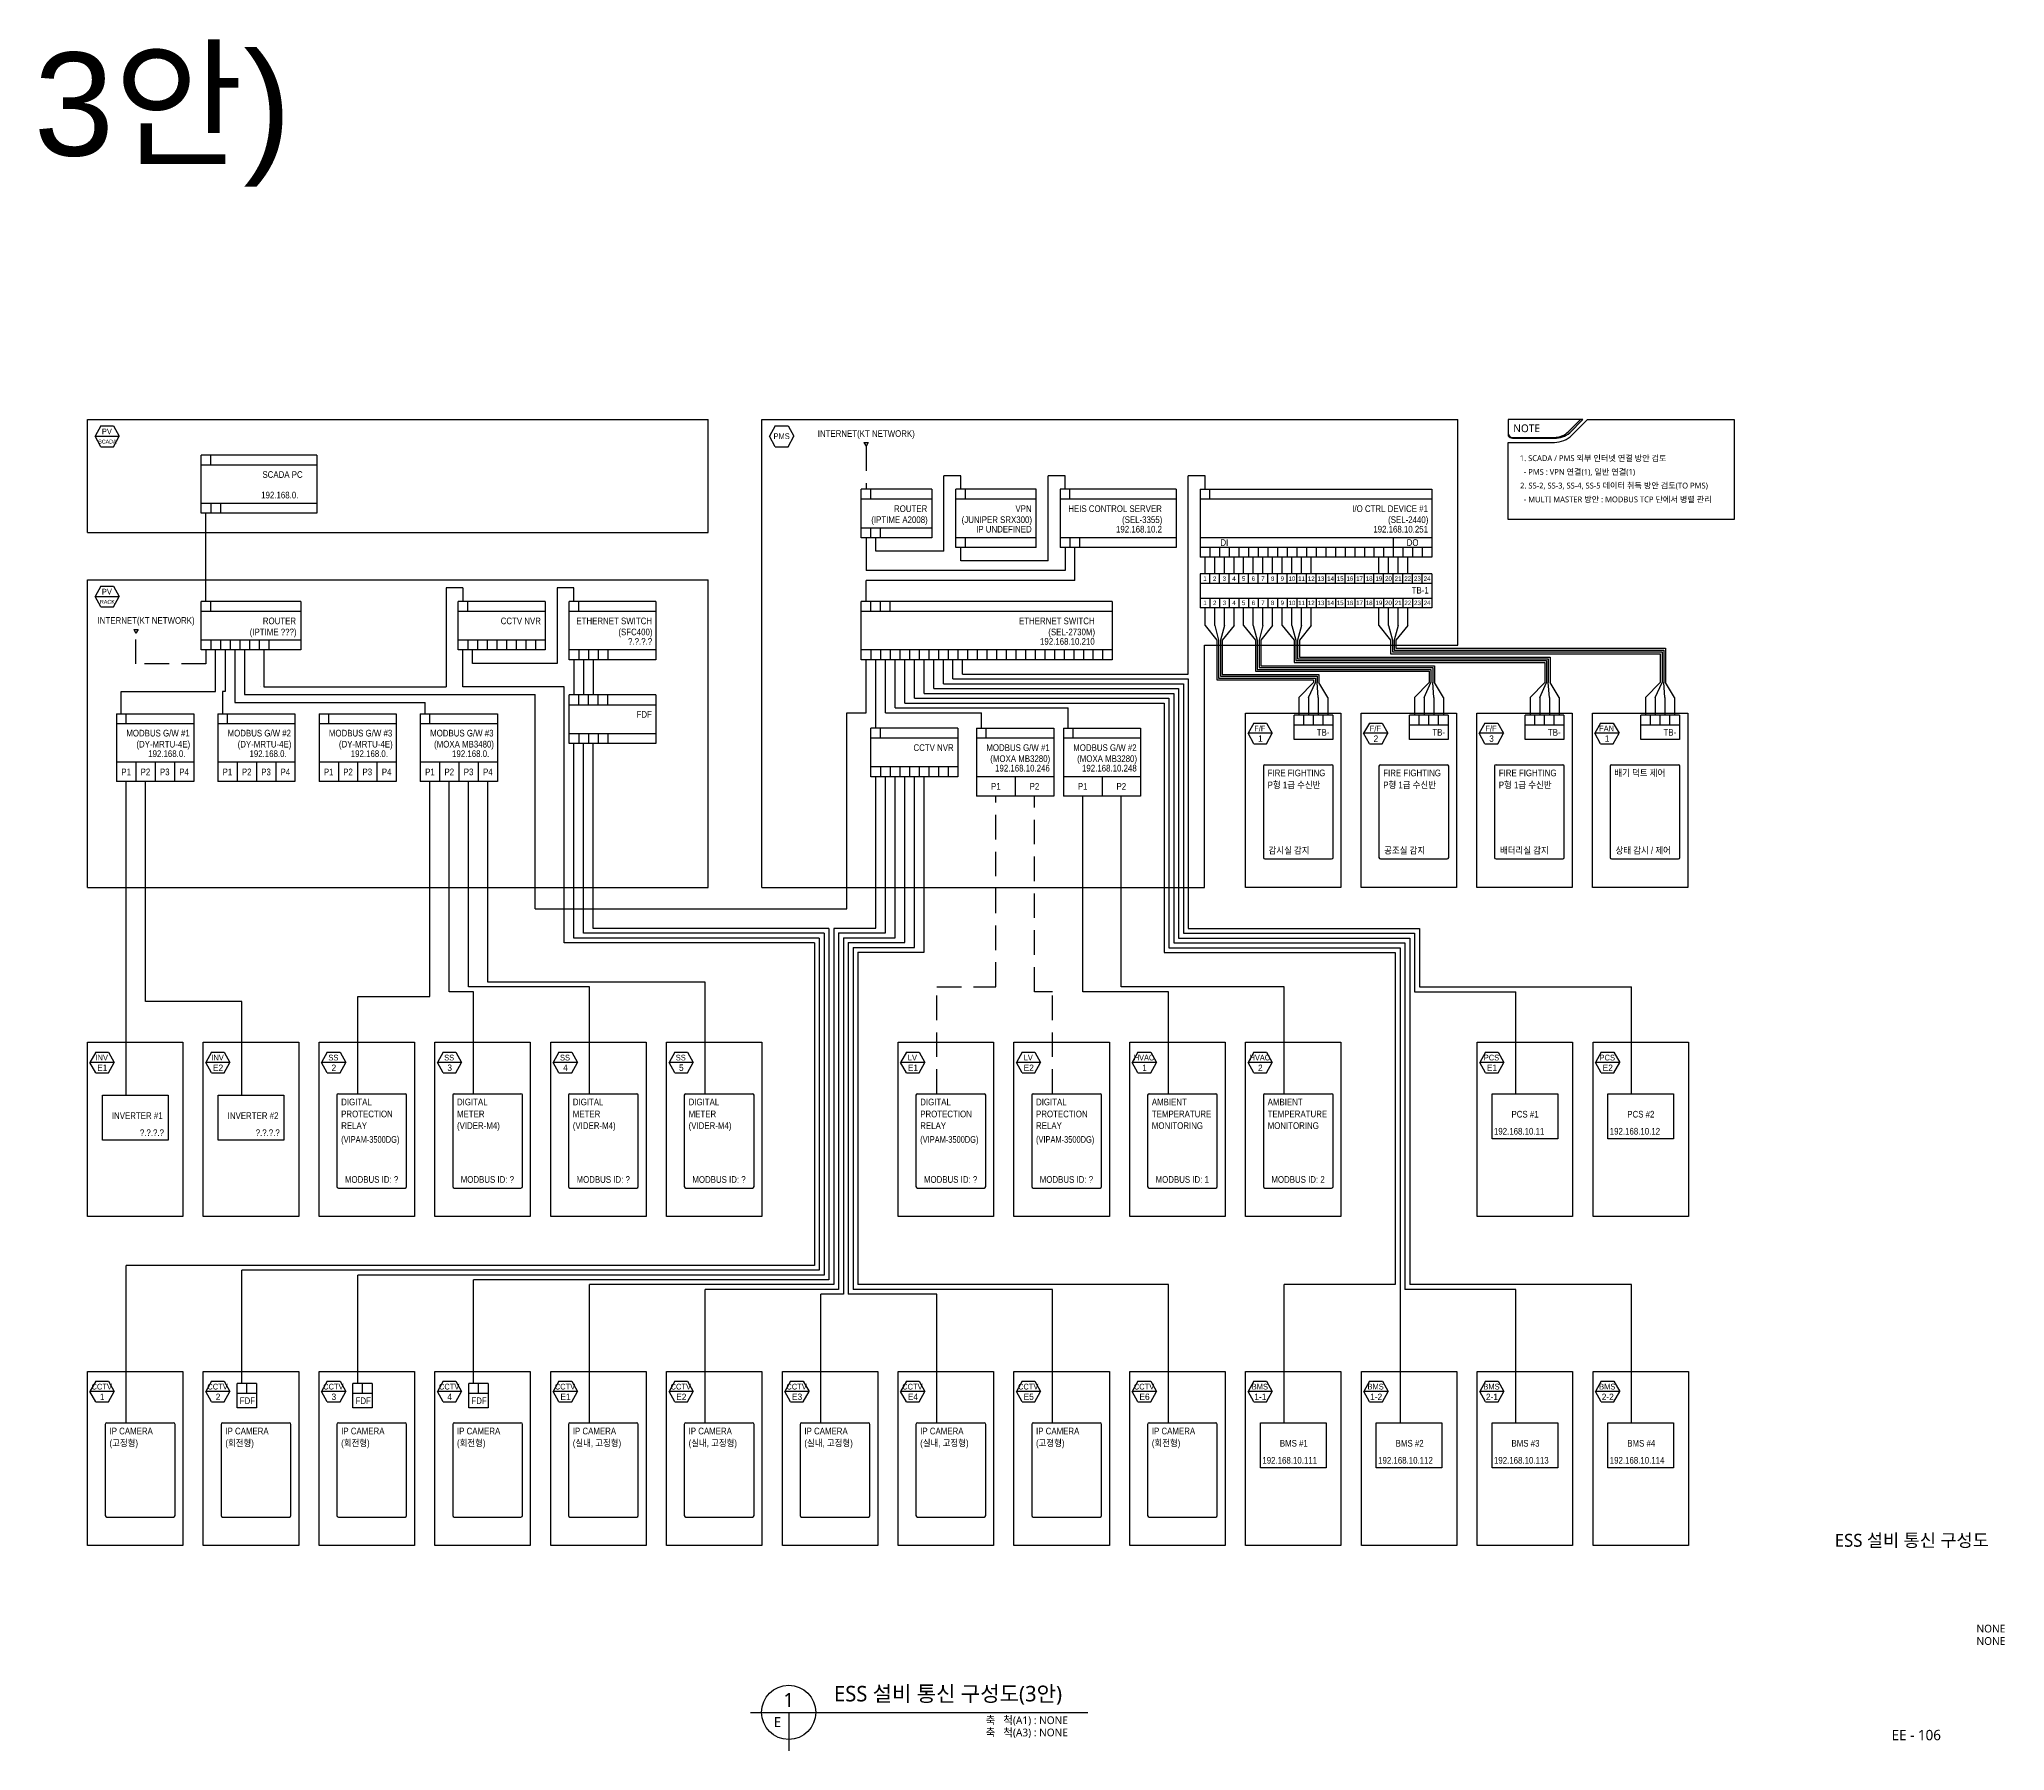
# Model space of a CAD drawing. Header units: millimetres. Extents: x 3366 to 637019, y 0 to 56757.
# Drawn here: x 128581 to 166689, y 1347 to 34523 of the extents above; entities that cross this region are included whole.
import ezdxf
from ezdxf.enums import TextEntityAlignment as Align

# ---------------------------------------------------------------- set-up
doc = ezdxf.new("R2010")
doc.units = ezdxf.units.MM
doc.set_wipeout_variables(frame=1)
doc.linetypes.add('CE04', pattern=[15, 10, -2, 1, -2])
doc.linetypes.add('HIDDEN2', pattern=[4.7624999999999975, 3.174999999999999, -1.587499999999999])
for name, color, linetype in [('004.ESS전기실주기사항', 7, 'Continuous'), ('ESYM', 4, 'Continuous'), ('SEL-735', 7, 'Continuous'), ('TEXT', 3, 'Continuous'), ('도면 TITLE', 4, 'Continuous'), ('지시선', 6, 'Continuous')]:
    doc.layers.add(name, color=color, linetype=linetype)
doc.styles.add('GHS', font='', dxfattribs={"width": 0.7})
doc.styles.add('MG', font='malgun.ttf')
doc.styles.get("Standard").update_dxf_attribs({"font": 'arial.ttf'})
doc.styles.add('맑은고딕', font='malgun.ttf')
doc.styles.get('GHS').set_extended_font_data('Gulim')

msp = doc.modelspace()

# ---------------------------------------------------------------- texts
msp.add_text('3안)', height=2000).set_placement((128474.9997882362, 32266.53203911893))
at = {"linetype": 'CE04', "style": 'GHS'}
for s, height, p in [('SCADA', 75, (129901.6453059956, 26724.83271593496)), ('PV', 111.1718842024536, (129891.7060086669, 26921.54039860459)), ('PMS', 111.1718842024536, (142975.0405349417, 26828.56712051991)), ('RACK', 75, (129901.6453059956, 23618.75624966634)), ('PV', 111.1718842024536, (129891.7060086669, 23815.46393233596)), ('F/F', 111.1718842024536, (152246.7240496724, 21162.64165731107)), ('1', 123.5243157805039, (152256.663347001, 20965.93397464144)), ('F/F', 111.1718842024536, (154487.6823989569, 21162.64165731109)), ('2', 123.5243157805039, (154497.6216962853, 20965.93397464147)), ('F/F', 111.1718842024536, (156728.640748241, 21162.64165731109)), ('3', 123.5243157805039, (156738.5800455696, 20965.93397464147)), ('FAN', 111.1718842024536, (158969.5990975251, 21162.64165731109)), ('1', 123.5243157805039, (158979.5383948537, 20965.93397464147)), ('INV', 111.1718842024536, (129791.9849911318, 14783.6543851022)), ('E1', 123.5243157805039, (129801.9242884604, 14586.94670243257)), ('INV', 111.1718842024536, (132037.458896986, 14783.6543851022)), ('E2', 123.5243157805039, (132047.3981943146, 14586.94670243257)), ('SS', 111.1718842024536, (134282.93280284, 14783.6543851022)), ('2', 123.5243157805039, (134292.8721001685, 14586.94670243258)), ('SS', 111.1718842024536, (136528.4067086939, 14783.65438510217)), ('3', 123.5243157805039, (136538.3460060226, 14586.94670243255)), ('SS', 111.1718842024536, (138773.8806145481, 14783.65438510217)), ('4', 123.5243157805039, (138783.8199118767, 14586.94670243255)), ('SS', 111.1718842024536, (141019.3545204022, 14783.65438510221)), ('5', 123.5243157805039, (141029.2938177309, 14586.94670243258)), ('LV', 111.1718842024536, (145510.3023321102, 14783.65438510215)), ('E1', 123.5243157805039, (145520.2416294388, 14586.94670243253)), ('LV', 111.1718842024536, (147755.7762379642, 14783.65438510219)), ('E2', 123.5243157805039, (147765.7155352929, 14586.94670243257)), ('1', 123.5243157805039, (150011.189441147, 14586.94670243262)), ('2', 123.5243157805039, (152256.663347001, 14586.94670243262)), ('PCS', 111.1718842024536, (156737.6718613804, 14783.6543851022)), ('E1', 123.5243157805039, (156747.611158709, 14586.94670243257)), ('PCS', 111.1718842024536, (158983.1457672346, 14783.6543851022)), ('E2', 123.5243157805039, (158993.0850645631, 14586.94670243257)), ('CCTV', 111.1718842024536, (129791.9849911318, 8404.667112893327)), ('CCTV', 111.1718842024536, (132037.458896986, 8404.667112893327)), ('CCTV', 111.1718842024536, (134282.93280284, 8404.667112893327)), ('CCTV', 111.1718842024536, (136528.4067086939, 8404.667112893327)), ('CCTV', 111.1718842024536, (138773.8806145481, 8404.667112893327)), ('CCTV', 111.1718842024536, (141019.3545204021, 8404.667112893327)), ('CCTV', 111.1718842024536, (143264.8284262561, 8404.667112893327)), ('CCTV', 111.1718842024536, (145510.3023321102, 8404.667112893327)), ('CCTV', 111.1718842024536, (147755.7762379642, 8404.667112893327)), ('CCTV', 111.1718842024536, (150001.2501438182, 8404.667112893327)), ('BMS', 111.1718842024536, (152246.7240496722, 8404.667112893314)), ('BMS', 111.1718842024536, (154492.1979555262, 8404.667112893314)), ('BMS', 111.1718842024536, (156737.6718613804, 8404.667112893314)), ('BMS', 111.1718842024536, (158983.1457672346, 8404.667112893314)), ('1', 123.5243157805039, (129801.9242884603, 8207.959430223698)), ('2', 123.5243157805039, (132047.3981943146, 8207.959430223698)), ('3', 123.5243157805039, (134292.8721001685, 8207.959430223698)), ('4', 123.5243157805039, (136538.3460060225, 8207.959430223698)), ('E1', 123.5243157805039, (138783.8199118767, 8207.959430223698)), ('E2', 123.5243157805039, (141029.2938177307, 8207.959430223698)), ('E3', 123.5243157805039, (143274.7677235847, 8207.959430223698)), ('E4', 123.5243157805039, (145520.2416294388, 8207.959430223698)), ('E5', 123.5243157805039, (147765.7155352928, 8207.959430223698)), ('E6', 123.5243157805039, (150011.1894411468, 8207.959430223698)), ('1-1', 123.5243157805039, (152256.6633470009, 8207.959430223693)), ('1-2', 123.5243157805039, (154502.1372528548, 8207.959430223693)), ('2-1', 123.5243157805039, (156747.611158709, 8207.959430223693)), ('2-2', 123.5243157805039, (158993.085064563, 8207.959430223693))]:
    msp.add_text(s, height=height, dxfattribs=at).set_placement(p, align=Align.MIDDLE)
at = {"linetype": 'CE04', "style": 'GHS', "width": 0.8}
for p in [(150001.2501438185, 14783.65438510224), (152246.7240496725, 14783.65438510224)]:
    msp.add_text('HVAC', height=111.1718842024536, dxfattribs=at).set_placement(p, align=Align.MIDDLE)
at = {"layer": 'TEXT', "color": 2, "linetype": 'Continuous', "lineweight": -3, "style": 'GHS', "width": 0.9}
for p in [(143674.6876731332, 26880.02355102607), (129711.6994879473, 23257.01369689609)]:
    msp.add_text('INTERNET(KT NETWORK)', height=129.6000026952666, dxfattribs=at).set_placement(p, align=Align.MIDDLE_LEFT)
at = {"layer": 'TEXT', "color": 7, "linetype": 'Continuous', "lineweight": -3, "style": 'GHS', "width": 0.9}
for s, p in [('SCADA PC', (133687.6820317075, 26085.57006566224)), ('(IPTIME A2008)', (145806.9298629166, 25210.14487549786)), ('ROUTER', (145798.3876523529, 25424.25185573485)), ('(JUNIPER SRX300)', (147830.1309272762, 25210.14487549786)), ('VPN', (147821.5887167124, 25424.25185573485)), ('HEIS CONTROL SERVER', (150346.896548974, 25424.25185573486)), ('(SEL-3355)', (150355.4387595379, 25210.14487549787)), ('I/O CTRL DEVICE #1', (155505.4331485528, 25424.25185573486)), ('(SEL-2440)', (155513.9753591166, 25210.14487549787)), ('TB-1', (155520.9566743379, 23843.42629217363)), ('ROUTER', (133559.9752638058, 23248.48815272453)), ('CCTV NVR', (138307.2579423083, 23248.48815272454)), ('ETHERNET SWITCH', (140462.2279817435, 23248.4881527246)), ('ETHERNET SWITCH', (149043.4945035904, 23248.48815272459)), ('(IPTIME ???)', (133568.5174743695, 23034.38117248754)), ('(SFC400)', (140470.7701923074, 23034.38117248761)), ('(SEL-2730M)', (149052.0367141541, 23034.3811724876)), ('FDF', (140458.1657745699, 21435.26881772496)), ('MODBUS G/W #1', (131497.416841067, 21072.72444971429)), ('MODBUS G/W #2', (133461.1246733284, 21072.72444965408)), ('MODBUS G/W #3', (135424.8325055899, 21072.72444965408)), ('MODBUS G/W #3', (137388.5403378513, 21072.72444965414)), ('TB-', (153596.6199959207, 21088.3382052311)), ('TB-', (155837.5783452051, 21088.33820523112)), ('TB-', (158078.5366944893, 21088.33820523111)), ('TB-', (160319.4950437734, 21088.33820523111)), ('(DY-MRTU-4E)', (131505.9590516308, 20858.61746947729)), ('(DY-MRTU-4E)', (133469.6668838922, 20858.61746941708)), ('(DY-MRTU-4E)', (135433.3747161537, 20858.61746941708)), ('(MOXA MB3480)', (137397.0825484152, 20858.61746941714)), ('CCTV NVR', (146310.9519052558, 20791.92444977145)), ('MODBUS G/W #1', (148172.7722004331, 20791.92444977146)), ('(MOXA MB3280)', (148181.314410997, 20577.81746953446)), ('MODBUS G/W #2', (149857.5722004331, 20791.92444977145)), ('(MOXA MB3280)', (149866.114410997, 20577.81746953446)), ('FDF', (132765.1532188008, 8131.471326999905)), ('FDF', (135010.6271246548, 8131.471326999905)), ('FDF', (137256.1010305088, 8131.47132699991))]:
    msp.add_text(s, height=129.6000026952666, dxfattribs=at).set_placement(p, align=Align.MIDDLE_RIGHT)
at = {"layer": 'TEXT', "linetype": 'Continuous', "lineweight": -3, "style": 'GHS', "width": 0.9}
for s, p in [('192.168.0.  ', (133689.3904738203, 25687.3317747223)), ('IP UNDEFINED', (147823.2971588253, 25026.01356479491)), ('192.168.10.2', (150348.6049910868, 25026.01356479492)), ('192.168.10.251', (155507.1415906655, 25026.01356479491)), ('?.?.?.?', (140463.9364238563, 22850.24986178466)), ('192.168.10.210', (149045.2029457031, 22850.24986178463)), ('192.168.0.  ', (131499.1252831797, 20674.48615877434)), ('192.168.0.  ', (133462.8331154411, 20674.48615871413)), ('192.168.0.  ', (135426.5409477026, 20674.48615871413)), ('192.168.0.  ', (137390.2487799641, 20674.48615871419)), ('192.168.10.246', (148174.4806425459, 20393.68615883151)), ('192.168.10.248', (149859.2806425459, 20393.6861588315)), ('?.?.?.?', (130998.1742183047, 13326.84247952555)), ('?.?.?.?', (133243.6481241589, 13326.84247952555))]:
    msp.add_text(s, height=129.6000026952666, dxfattribs=at).set_placement(p, align=Align.MIDDLE_RIGHT)
at = {"layer": 'TEXT', "color": 7, "linetype": 'Continuous', "lineweight": -3, "style": 'GHS', "width": 0.9}
for s, height, p in [('DI', 129.6000026952666, (151558.5553410702, 24766.75972151155)), ('DO', 129.6000026952666, (155208.9553410703, 24766.75972151157)), ('1', 86.39999999999999, (151184.1553410704, 24067.97958447421)), ('2', 86.39999999999999, (151371.3553410703, 24067.97958447421)), ('3', 86.39999999999999, (151558.5553410703, 24067.97958447421)), ('4', 86.39999999999999, (151745.7553410704, 24067.97958447421)), ('5', 86.39999999999999, (151932.9553410703, 24067.97958447421)), ('6', 86.39999999999999, (152120.1553410704, 24067.97958447421)), ('7', 86.39999999999999, (152307.3553410703, 24067.97958447421)), ('8', 86.39999999999999, (152494.5553410703, 24067.97958447421)), ('9', 86.39999999999999, (152681.7553410704, 24067.97958447422)), ('10', 86.39999999999999, (152868.9553410703, 24067.97958447422)), ('11', 86.39999999999999, (153056.1553410704, 24067.97958447422)), ('12', 86.39999999999999, (153243.3553410703, 24067.97958447422)), ('13', 86.39999999999999, (153430.5553410703, 24067.97958447422)), ('14', 86.39999999999999, (153617.7553410704, 24067.97958447424)), ('15', 86.39999999999999, (153804.9553410703, 24067.97958447421)), ('16', 86.39999999999999, (153992.1553410704, 24067.97958447421)), ('17', 86.39999999999999, (154179.3553410703, 24067.97958447424)), ('18', 86.39999999999999, (154366.5553410703, 24067.97958447424)), ('19', 86.39999999999999, (154553.7553410704, 24067.97958447424)), ('20', 86.39999999999999, (154740.9553410703, 24067.97958447421)), ('21', 86.39999999999999, (154928.1553410703, 24067.97958447424)), ('22', 86.39999999999999, (155115.3553410702, 24067.97958447424)), ('23', 86.39999999999999, (155302.5553410703, 24067.97958447424)), ('24', 86.39999999999999, (155489.7553410702, 24067.97958447421)), ('1', 86.39999999999999, (151184.1553410704, 23597.57406594105)), ('2', 86.39999999999999, (151371.3553410703, 23597.57406594105)), ('3', 86.39999999999999, (151558.5553410703, 23597.57406594105)), ('4', 86.39999999999999, (151745.7553410704, 23597.57406594104)), ('5', 86.39999999999999, (151932.9553410703, 23597.57406594105)), ('6', 86.39999999999999, (152120.1553410704, 23597.57406594105)), ('7', 86.39999999999999, (152307.3553410703, 23597.57406594105)), ('8', 86.39999999999999, (152494.5553410703, 23597.57406594105)), ('9', 86.39999999999999, (152681.7553410704, 23597.57406594105)), ('10', 86.39999999999999, (152868.9553410703, 23597.57406594105)), ('11', 86.39999999999999, (153056.1553410704, 23597.57406594105)), ('12', 86.39999999999999, (153243.3553410703, 23597.57406594105)), ('13', 86.39999999999999, (153430.5553410703, 23597.57406594105)), ('14', 86.39999999999999, (153617.7553410704, 23597.57406594107)), ('15', 86.39999999999999, (153804.9553410703, 23597.57406594105)), ('16', 86.39999999999999, (153992.1553410704, 23597.57406594105)), ('17', 86.39999999999999, (154179.3553410703, 23597.57406594107)), ('18', 86.39999999999999, (154366.5553410703, 23597.57406594107)), ('19', 86.39999999999999, (154553.7553410704, 23597.57406594107)), ('20', 86.39999999999999, (154740.9553410703, 23597.57406594105)), ('21', 86.39999999999999, (154928.1553410703, 23597.57406594107)), ('22', 86.39999999999999, (155115.3553410702, 23597.57406594107)), ('23', 86.39999999999999, (155302.5553410703, 23597.57406594107)), ('24', 86.39999999999999, (155489.7553410702, 23597.57406594105)), ('P1', 129.6000026952666, (130264.9390335844, 20321.15121178435)), ('P2', 129.6000026952666, (130639.3390335844, 20321.15121178432)), ('P3', 129.6000026952666, (131013.7390335844, 20321.15121178433)), ('P4', 129.6000026952666, (131388.1390335844, 20321.1512117843)), ('P1', 129.6000026952666, (132228.6468658458, 20321.15121172414)), ('P2', 129.6000026952666, (132603.0468658459, 20321.15121172411)), ('P3', 129.6000026952666, (132977.4468658459, 20321.15121172412)), ('P4', 129.6000026952666, (133351.8468658458, 20321.15121172409)), ('P1', 129.6000026952666, (134192.3546981073, 20321.15121172414)), ('P2', 129.6000026952666, (134566.7546981073, 20321.15121172411)), ('P3', 129.6000026952666, (134941.1546981073, 20321.15121172412)), ('P4', 129.6000026952666, (135315.5546981073, 20321.15121172409)), ('P1', 129.6000026952666, (136156.0625303688, 20321.15121172421)), ('P2', 129.6000026952666, (136530.4625303689, 20321.1512117242)), ('P3', 129.6000026952666, (136904.8625303688, 20321.1512117242)), ('P4', 129.6000026952666, (137279.2625303688, 20321.15121172416)), ('P1', 129.6000026952666, (147127.4943929506, 20040.35121184152)), ('P2', 129.6000026952666, (147876.2943929506, 20040.35121184149)), ('P1', 129.6000026952666, (148812.2943929506, 20040.35121184151)), ('P2', 129.6000026952666, (149561.0943929505, 20040.35121184149))]:
    msp.add_text(s, height=height, dxfattribs=at).set_placement(p, align=Align.MIDDLE_CENTER)
at = {"layer": 'TEXT', "color": 7, "linetype": 'Continuous', "lineweight": -3, "style": 'GHS'}
for s, width, p in [('FIRE FIGHTING', 0.9, (152398.301236388, 20301.5942228014)), ('FIRE FIGHTING', 0.9, (154639.2595856724, 20301.59422280142)), ('FIRE FIGHTING', 0.9, (156880.2179349565, 20301.59422280142)), ('배기 덕트 제어', 0.9, (159121.1762842407, 20301.59422280142)), ('P형 1급 수신반', 0.9, (152398.301236388, 20069.18969194664)), ('P형 1급 수신반', 0.9, (154639.2595856724, 20069.18969194666)), ('P형 1급 수신반', 0.9, (156880.2179349565, 20069.18969194666)), ('INVERTER #1', 0.9, (129988.644028022, 13657.05104635946)), ('INVERTER #2', 0.9, (132234.117933876, 13657.05104635946)), ('DIGITAL', 0.9, (134434.509989556, 13922.60695059279)), ('PROTECTION', 0.9, (134434.509989556, 13690.20241973803)), ('DIGITAL', 0.9, (136679.98389541, 13922.60695059259)), ('METER', 0.9, (136679.98389541, 13690.20241973783)), ('DIGITAL', 0.9, (138925.4578012641, 13922.60695059262)), ('METER', 0.9, (138925.4578012641, 13690.20241973786)), ('DIGITAL', 0.9, (141170.9317071182, 13922.60695059262)), ('METER', 0.9, (141170.9317071182, 13690.20241973786)), ('DIGITAL', 0.9, (145661.8795188264, 13922.60695059278)), ('PROTECTION', 0.9, (145661.8795188264, 13690.20241973802)), ('DIGITAL', 0.9, (147907.3534246805, 13922.60695059283)), ('PROTECTION', 0.9, (147907.3534246805, 13690.20241973807)), ('AMBIENT', 0.9, (150152.8273305343, 13922.60695059257)), ('TEMPERATURE', 0.9, (150152.8273305343, 13690.20241973782)), ('AMBIENT', 0.9, (152398.3012363884, 13922.60695059257)), ('TEMPERATURE', 0.9, (152398.3012363884, 13690.20241973782)), ('PCS #1', 0.9, (157125.6853563047, 13685.58066507035)), ('PCS #2', 0.9, (159371.1592621587, 13685.58066507035)), ('RELAY', 0.9, (134434.509989556, 13464.25357029665)), ('(VIDER-M4)', 0.9, (136679.98389541, 13464.25357029644)), ('(VIDER-M4)', 0.9, (138925.4578012641, 13464.25357029647)), ('(VIDER-M4)', 0.9, (141170.9317071182, 13464.25357029647)), ('RELAY', 0.9, (145661.8795188264, 13464.25357029663)), ('RELAY', 0.9, (147907.3534246805, 13464.25357029668)), ('MONITORING', 0.9, (150152.8273305343, 13464.25357029642)), ('MONITORING', 0.9, (152398.3012363884, 13464.25357029642)), ('(VIPAM-3500DG)', 0.85, (134434.509989556, 13196.16619220159)), ('(VIPAM-3500DG)', 0.85, (145661.8795188264, 13196.16619220158)), ('(VIPAM-3500DG)', 0.85, (147907.3534246805, 13196.16619220162)), ('(고정형)', 0.9, (129943.5621778482, 7311.215147529063)), ('IP CAMERA', 0.9, (129943.5621778482, 7543.619678383828)), ('(회전형)', 0.9, (132189.0360837024, 7311.215147529063)), ('IP CAMERA', 0.9, (132189.0360837025, 7543.619678383828)), ('(회전형)', 0.9, (134434.5099895564, 7311.215147529063)), ('IP CAMERA', 0.9, (134434.5099895564, 7543.619678383828)), ('(회전형)', 0.9, (136679.9838954104, 7311.215147529063)), ('IP CAMERA', 0.9, (136679.9838954104, 7543.619678383828)), ('(실내, 고정형)', 0.9, (138925.4578012645, 7311.215147529063)), ('IP CAMERA', 0.9, (138925.4578012646, 7543.619678383828)), ('(실내, 고정형)', 0.9, (141170.9317071185, 7311.215147529063)), ('IP CAMERA', 0.9, (141170.9317071186, 7543.619678383828)), ('(실내, 고정형)', 0.9, (143416.4056129725, 7311.215147529063)), ('IP CAMERA', 0.9, (143416.4056129726, 7543.619678383828)), ('(실내, 고정형)', 0.9, (145661.8795188267, 7311.215147529063)), ('IP CAMERA', 0.9, (145661.8795188267, 7543.619678383828)), ('(고졍형)', 0.9, (147907.3534246807, 7311.215147529063)), ('IP CAMERA', 0.9, (147907.3534246807, 7543.619678383828)), ('(회전형)', 0.9, (150152.8273305346, 7311.215147529063)), ('IP CAMERA', 0.9, (150152.8273305347, 7543.619678383828)), ('BMS #1', 0.9, (152634.7375445965, 7306.59339286146)), ('BMS #2', 0.9, (154880.2114504505, 7306.59339286146)), ('BMS #3', 0.9, (157125.6853563046, 7306.59339286146)), ('BMS #4', 0.9, (159371.1592621587, 7306.59339286146))]:
    msp.add_text(s, height=129.6000026952666, dxfattribs=dict(at, width=width)).set_placement(p, align=Align.MIDDLE_LEFT)
at = {"layer": 'TEXT', "linetype": 'Continuous', "lineweight": -3, "style": 'GHS', "width": 0.9}
for s, p in [('감시실 감지', (152416.780390023, 18799.28849639109)), ('공조실 감지', (154657.7387393074, 18799.28849639111)), ('배터리실 감지', (156903.2126451612, 18799.28849639111)), ('상태 감시 / 제어', (159144.1709944453, 18799.28849639111)), ('192.168.10.11', (156786.0112475547, 13355.37209823644)), ('192.168.10.12', (159031.4851534089, 13355.37209823644)), ('MODBUS ID: ?', (134506.6517121016, 12420.30122418225)), ('MODBUS ID: ?', (136752.1256179558, 12420.30122418223)), ('MODBUS ID: ?', (138997.5995238099, 12420.30122418225)), ('MODBUS ID: ?', (141243.073429664, 12420.30122418226)), ('MODBUS ID: ?', (145734.0212413719, 12420.30122418223)), ('MODBUS ID: ?', (147979.495147226, 12420.30122418228)), ('MODBUS ID: 1', (150224.96905308, 12420.30122418226)), ('MODBUS ID: 2', (152470.4429589343, 12420.30122418226)), ('192.168.10.111', (152295.0634358465, 6976.384826027554)), ('192.168.10.112', (154540.5373417007, 6976.384826027554)), ('192.168.10.113', (156786.0112475547, 6976.384826027554)), ('192.168.10.114', (159031.4851534089, 6976.384826027554))]:
    msp.add_text(s, height=129.6000026952666, dxfattribs=at).set_placement(p, align=Align.MIDDLE_LEFT)
at = {"layer": '도면 TITLE', "style": 'MG'}
for s, height, p in [('ESS 설비 통신 구성도', 250, (164887.2882654851, 5425.890290924297)), ('EE - 106', 200, (164974.9997882362, 1649.999777362718))]:
    msp.add_text(s, height=height, dxfattribs=at).set_placement(p, align=Align.MIDDLE_CENTER)
for s, p in [('NONE', (166700.5796335593, 3714.262840953343)), ('NONE', (166700.5796335593, 3473.507137058659)), ('축   척(A1) : NONE', (148525.1350559253, 1937.825886852886)), ('축   척(A3) : NONE', (148525.1350559253, 1700.429105251031))]:
    msp.add_text(s, height=150, dxfattribs=at).set_placement(p, align=Align.MIDDLE_RIGHT)
for s, height, p in [('1', 272.2222222222222, (143111.7252718113, 2332.225557983496)), ('E', 194.4444444444444, (142892.9345738418, 1901.157742274394))]:
    msp.add_text(s, height=height, dxfattribs=at).set_placement(p, align=Align.MIDDLE)
msp.add_text('ESS 설비 통신 구성도(3안)', height=300, dxfattribs=at).set_placement((143990.6682502152, 2452.691632067239), align=Align.MIDDLE_LEFT)

# ---------------------------------------------------------------- blocks, each defined once
blk = doc.blocks.new('DIGITAL LAYOUT')
at = {"layer": 'SEL-735', "color": 8, "linetype": 'Continuous', "lineweight": -3}
for p, q in [((9070706.639495933, -3285224.709214698), (9070706.639495933, -3293180.088807981)), ((9070834.952600794, -3285096.396109838), (9076659.241474131, -3285096.396109838)), ((9076787.554578992, -3293180.088807981), (9076787.554578992, -3285224.709214698)), ((9070834.952600794, -3293308.40191284), (9076659.241474131, -3293308.40191284))]:
    blk.add_line(p, q, dxfattribs=at)
for centre, start, end in [((9070834.952600794, -3285224.709214697), 90, 180), ((9076659.241474131, -3285224.709214698), 0, 90), ((9070834.952600794, -3293180.088807981), 180, 270), ((9076659.241474131, -3293180.088807981), 270, 0)]:
    blk.add_arc(centre, 128.3131048589562, start, end, dxfattribs=at)
blk = doc.blocks.new('COMP')
at = {"color": 8, "linetype": 'Continuous'}
blk.add_lwpolyline([(1.091393642127514e-11, 2815.567845134597), (1541.276957092065, 2815.567845134589), (1541.276957092068, 9.094947017729282e-13), (0, 0)], close=True, dxfattribs=at)
at = {"layer": 'ESYM', "color": 1}
for p, q in [((132.2785100566616, 2656.669670203698), (39.72367194838444, 2491.335974567334)), ((132.2785100566616, 2656.669670203698), (338.5173575939916, 2656.669670203698)), ((338.5173575939916, 2656.669670203698), (431.0721957052519, 2491.335974567334)), ((132.2785100566616, 2321.061306304114), (39.72367194838444, 2491.335974567334)), ((431.0721957052519, 2491.335974567334), (39.72367194838444, 2491.335974567334)), ((132.2785100566616, 2321.061306304114), (338.5173575939916, 2321.061306304114)), ((338.5173575939916, 2321.061306304114), (431.0721957052519, 2491.335974567334))]:
    blk.add_line(p, q, dxfattribs=at)

# ---------------------------------------------------------------- linework, layer by layer
at = {"color": 8, "linetype": 'Continuous'}
for p, q in [((129515.9401190372, 24962.31598018068), (129515.9401190372, 27152.63536571971)), ((129515.9401190372, 27152.63536571971), (141551.254531405, 27152.63536571971)), ((141551.2545314051, 24962.31598018068), (141551.2545314051, 27152.63536571971)), ((142592.841996818, 27152.63536571973), (156087.6750128252, 27152.63536571973)), ((142592.8419968181, 18080.06520974561), (142592.841996818, 27152.63536571973)), ((156087.6750128252, 22779.71893819905), (156087.6750128252, 27152.63536571971)), ((129515.9401190372, 24962.31598018067), (141551.254531405, 24962.31598018067)), ((129515.9401190372, 24046.55889945109), (141551.254531405, 24046.55889945109)), ((129515.9401190372, 18080.06520974559), (129515.9401190372, 24046.55889945109)), ((141551.2545314051, 18080.06520974559), (141551.2545314051, 24046.55889945109)), ((151174.3884439194, 18080.06520974561), (151174.3884439194, 22779.71893819897)), ((151174.3884439194, 22779.71893819898), (156087.6750128252, 22779.71893819904)), ((129515.9401190372, 18080.06520974559), (141551.2545314051, 18080.06520974559)), ((142592.841996818, 18080.06520974561), (151174.3884439194, 18080.06520974573))]:
    msp.add_line(p, q, dxfattribs=at)
at = {"color": 2}
for p, q in [((144570.8664294954, 26706.66508601468), (144654.0243306581, 26706.66508601468)), ((144570.8664294954, 26706.66508601468), (144612.4453800896, 26635.20375145834)), ((144654.0243306581, 26706.66508601468), (144612.4453800896, 26635.20375145834)), ((130414.4483297142, 23083.65523188468), (130497.6062308769, 23083.65523188468)), ((130414.4483297142, 23083.65523188468), (130456.0272803084, 23012.19389732834)), ((130497.6062308769, 23083.65523188468), (130456.0272803084, 23012.19389732834)), ((131812.4329915424, 22685.07712220785), (131812.4329915424, 22414.6863229407))]:
    msp.add_line(p, q, dxfattribs=at)
for p, q in [((131718.8329915423, 25333.9968277323), (131718.8329915423, 26462.97007221194)), ((133965.2329915423, 26462.97007221194), (131718.8329915423, 26462.97007221194)), ((131906.0329915422, 26274.80786479868), (131906.0329915422, 26462.97007221194)), ((133965.2329915423, 26462.97007221194), (133965.2329915423, 25333.9968277323)), ((144518.8453800896, 24860.84082521817), (144518.8453800896, 25801.65186228456)), ((145888.7386121877, 25801.65186228456), (144518.8453800896, 25801.65186228456)), ((144706.0453800895, 25613.48965487129), (144706.0453800895, 25801.65186228456)), ((145888.7386121877, 25801.65186228456), (145888.7386121877, 24860.84082521817)), ((146354.8464444491, 24672.67861780491), (146354.8464444491, 25801.65186228456)), ((147911.9396765472, 25801.65186228456), (146354.8464444491, 25801.65186228456)), ((146542.0464444492, 25613.4896548713), (146542.0464444492, 25801.65186228456)), ((147911.9396765472, 24672.67861780492), (147911.9396765472, 25801.65186228456)), ((148378.0475088088, 25801.65186228456), (148378.0475088088, 24672.6786178049)), ((150624.4475088087, 25801.65186228456), (148378.0475088088, 25801.65186228456)), ((148565.2475088087, 25613.4896548713), (148565.2475088087, 25801.65186228456)), ((150624.4475088087, 25801.65186228456), (150624.4475088087, 24672.67861780492)), ((151090.5553410702, 25801.65186228455), (151090.5553410702, 24484.51641039165)), ((151090.5553410702, 25801.65186228455), (155583.3553410703, 25801.65186228455)), ((151090.5553410702, 25613.48965487128), (155583.3553410703, 25613.48965487128)), ((151277.7553410703, 25613.48965487129), (151277.7553410703, 25801.65186228455)), ((155583.3553410703, 25801.65186228451), (155583.3553410703, 24484.51641039165)), ((133965.2329915423, 25333.9968277323), (131718.8329915423, 25333.9968277323)), ((131906.0329915422, 25522.15903514556), (131906.0329915422, 25333.9968277323)), ((132093.2329915423, 25522.15903514556), (132093.2329915423, 25333.9968277323)), ((145888.7386121877, 24860.84082521817), (144518.8453800896, 24860.84082521817)), ((144706.0453800895, 24860.84082521817), (144706.0453800895, 25049.00303263144)), ((144893.2453800895, 24860.84082521817), (144893.2453800895, 25049.00303263144)), ((146542.0464444492, 24672.67861780491), (146542.0464444492, 24860.84082521818)), ((148565.2475088087, 24860.84082521818), (148565.2475088087, 24672.67861780492)), ((148752.4475088087, 24860.84082521818), (148752.4475088087, 24672.67861780492)), ((155583.3553410703, 24860.8408252182), (151090.5553410702, 24860.8408252182)), ((154834.5553410703, 24860.84082521819), (154834.5553410703, 24484.51641039165)), ((147911.9396765472, 24672.67861780491), (146354.8464444491, 24672.67861780491)), ((150624.4475088087, 24672.67861780492), (148378.0475088088, 24672.67861780492)), ((155583.3553410703, 24672.67861780492), (151090.5553410702, 24672.6786178049)), ((155583.3553410703, 24484.51641039165), (151090.5553410702, 24484.51641039165)), ((151277.7553410703, 24672.67861780492), (151277.7553410703, 24484.51641039165)), ((151464.9553410703, 24672.67861780492), (151464.9553410703, 24484.51641039165)), ((151652.1553410703, 24672.67861780492), (151652.1553410703, 24484.51641039165)), ((151839.3553410703, 24672.67861780492), (151839.3553410703, 24484.51641039165)), ((152026.5553410702, 24672.67861780493), (152026.5553410702, 24484.51641039165)), ((152213.7553410703, 24672.67861780493), (152213.7553410703, 24484.51641039166)), ((152400.9553410703, 24672.67861780493), (152400.9553410703, 24484.51641039166)), ((152588.1553410703, 24672.67861780493), (152588.1553410703, 24484.51641039166)), ((152775.3553410703, 24672.67861780494), (152775.3553410703, 24484.51641039166)), ((152962.5553410702, 24672.67861780492), (152962.5553410702, 24484.51641039165)), ((153149.7553410702, 24672.67861780493), (153149.7553410702, 24484.51641039165)), ((153336.9553410703, 24672.67861780491), (153336.9553410703, 24484.51641039164)), ((153524.1553410702, 24672.67861780492), (153524.1553410702, 24484.51641039164)), ((153711.3553410702, 24672.67861780493), (153711.3553410702, 24484.51641039166)), ((153898.5553410701, 24672.67861780494), (153898.5553410701, 24484.51641039166)), ((154085.7553410702, 24672.67861780492), (154085.7553410702, 24484.51641039165)), ((154272.9553410701, 24672.67861780493), (154272.9553410701, 24484.51641039165)), ((154460.15534107, 24672.67861780493), (154460.15534107, 24484.51641039165)), ((154647.3553410703, 24672.67861780493), (154647.3553410703, 24484.51641039165)), ((155021.7553410703, 24672.67861780492), (155021.7553410703, 24484.51641039165)), ((155208.9553410703, 24672.67861780492), (155208.9553410703, 24484.51641039165)), ((155396.1553410703, 24672.67861780493), (155396.1553410703, 24484.51641039165)), ((151090.5553410703, 24162.06068818088), (151090.5553410703, 23503.49296223445)), ((155583.3553410702, 24162.06068818088), (151090.5553410703, 24162.06068818088)), ((151277.7553410704, 23973.89848076762), (151277.7553410704, 24162.06068818088)), ((151464.9553410703, 23973.89848076762), (151464.9553410703, 24162.06068818088)), ((151652.1553410704, 23973.89848076761), (151652.1553410704, 24162.06068818088)), ((151839.3553410703, 23973.89848076762), (151839.3553410703, 24162.06068818088)), ((152026.5553410703, 23973.89848076762), (152026.5553410703, 24162.06068818088)), ((152213.7553410704, 23973.89848076762), (152213.7553410704, 24162.06068818088)), ((152400.9553410703, 23973.89848076762), (152400.9553410703, 24162.06068818088)), ((152588.1553410704, 23973.89848076762), (152588.1553410704, 24162.06068818088)), ((152775.3553410703, 23973.89848076762), (152775.3553410703, 24162.06068818088)), ((152962.5553410703, 23973.89848076762), (152962.5553410703, 24162.06068818088)), ((153149.7553410704, 23973.89848076762), (153149.7553410704, 24162.06068818088)), ((153336.9553410703, 23973.89848076762), (153336.9553410703, 24162.06068818088)), ((153524.1553410704, 23973.89848076761), (153524.1553410704, 24162.06068818088)), ((153711.3553410703, 23973.89848076762), (153711.3553410703, 24162.06068818088)), ((153898.5553410703, 23973.89848076762), (153898.5553410703, 24162.06068818088)), ((154085.7553410704, 23973.89848076762), (154085.7553410704, 24162.06068818088)), ((154272.9553410703, 23973.89848076762), (154272.9553410703, 24162.06068818088)), ((154460.1553410704, 23973.89848076762), (154460.1553410704, 24162.06068818088)), ((154647.3553410703, 23973.89848076762), (154647.3553410703, 24162.06068818088)), ((154834.5553410703, 23973.89848076762), (154834.5553410703, 24162.06068818088)), ((155021.7553410702, 23973.89848076762), (155021.7553410702, 24162.06068818088)), ((155208.9553410703, 23973.89848076762), (155208.9553410703, 24162.06068818088)), ((155396.1553410703, 23973.89848076762), (155396.1553410703, 24162.06068818088)), ((155583.3553410702, 24162.06068818088), (155583.3553410702, 23503.49296223445)), ((151277.7553410704, 23691.65516964771), (151277.7553410704, 23503.49296223445)), ((151464.9553410703, 23691.65516964771), (151464.9553410703, 23503.49296223445)), ((151652.1553410704, 23691.65516964773), (151652.1553410704, 23503.49296223445)), ((151839.3553410703, 23691.65516964771), (151839.3553410703, 23503.49296223445)), ((152026.5553410703, 23691.65516964771), (152026.5553410703, 23503.49296223445)), ((152213.7553410704, 23691.65516964771), (152213.7553410704, 23503.49296223445)), ((152400.9553410703, 23691.65516964771), (152400.9553410703, 23503.49296223445)), ((152588.1553410704, 23691.65516964771), (152588.1553410704, 23503.49296223445)), ((152775.3553410703, 23691.65516964771), (152775.3553410703, 23503.49296223445)), ((152962.5553410703, 23691.65516964771), (152962.5553410703, 23503.49296223445)), ((153149.7553410704, 23691.65516964771), (153149.7553410704, 23503.49296223445)), ((153336.9553410703, 23691.65516964771), (153336.9553410703, 23503.49296223445)), ((153524.1553410704, 23691.65516964773), (153524.1553410704, 23503.49296223445)), ((153711.3553410703, 23691.65516964771), (153711.3553410703, 23503.49296223445)), ((153898.5553410703, 23691.65516964771), (153898.5553410703, 23503.49296223445)), ((154085.7553410704, 23691.65516964771), (154085.7553410704, 23503.49296223445)), ((154272.9553410703, 23691.65516964771), (154272.9553410703, 23503.49296223445)), ((154460.1553410704, 23691.65516964771), (154460.1553410704, 23503.49296223445)), ((154647.3553410703, 23691.65516964771), (154647.3553410703, 23503.49296223445)), ((154834.5553410703, 23691.65516964771), (154834.5553410703, 23503.49296223445)), ((155021.7553410702, 23691.65516964771), (155021.7553410702, 23503.49296223445)), ((155208.9553410703, 23691.65516964771), (155208.9553410703, 23503.49296223445)), ((155396.1553410703, 23691.65516964771), (155396.1553410703, 23503.49296223445)), ((131718.8329915425, 22685.07712220785), (131718.8329915425, 23625.88815927424)), ((133650.3262236406, 23625.88815927424), (131718.8329915425, 23625.88815927424)), ((131906.0329915425, 23437.72595186097), (131906.0329915425, 23625.88815927424)), ((133650.3262236406, 23625.88815927424), (133650.3262236406, 22685.07712220785)), ((136702.3514171348, 22685.07712220786), (136702.3514171348, 23625.88815927424)), ((138387.1514171349, 23625.88815927423), (136702.3514171348, 23625.88815927424)), ((136889.5514171348, 23437.72595186097), (136889.5514171348, 23625.88815927424)), ((138387.1514171349, 23625.88815927423), (138387.1514171348, 22685.07712220786)), ((138853.2592493964, 22496.91491479466), (138853.2592493964, 23625.88815927431)), ((140538.0592493963, 23625.88815927431), (138853.2592493964, 23625.88815927431)), ((139040.4592493963, 23437.72595186104), (139040.4592493963, 23625.88815927431)), ((140538.0592493963, 23625.88815927431), (140538.0592493963, 22496.91491479465)), ((144518.8453800896, 22496.91491479464), (144518.8453800896, 23625.88815927428)), ((149386.0453800895, 23625.88815927429), (144518.8453800896, 23625.88815927429)), ((144518.8453800896, 23437.72595186101), (149386.0453800895, 23437.72595186101)), ((144706.0453800895, 23437.72595186102), (144706.0453800895, 23625.88815927429)), ((144893.2453800895, 23437.72595186102), (144893.2453800895, 23625.88815927429)), ((145080.4453800896, 23437.72595186101), (145080.4453800896, 23625.88815927429)), ((149386.0453800895, 23625.88815927429), (149386.0453800895, 22496.91491479465)), ((155583.3553410702, 23503.49296223445), (151090.5553410703, 23503.49296223445)), ((131906.0329915424, 22873.23932962111), (131906.0329915424, 22685.07712220785)), ((132093.2329915424, 22873.23932962111), (132093.2329915424, 22685.07712220785)), ((132280.4329915424, 22873.23932962111), (132280.4329915424, 22685.07712220785)), ((132467.6329915425, 22873.23932962113), (132467.6329915425, 22685.07712220785)), ((132654.8329915425, 22873.23932962113), (132654.8329915425, 22685.07712220787)), ((132842.0329915425, 22873.23932962113), (132842.0329915425, 22685.07712220787)), ((133029.2329915425, 22873.23932962114), (133029.2329915425, 22685.07712220787)), ((136889.5514171348, 22873.23932962113), (136889.5514171348, 22685.07712220786)), ((137076.7514171348, 22873.23932962113), (137076.7514171348, 22685.07712220786)), ((137263.9514171348, 22873.23932962113), (137263.9514171348, 22685.07712220786)), ((137451.1514171348, 22873.23932962114), (137451.1514171348, 22685.07712220786)), ((137638.3514171348, 22873.23932962113), (137638.3514171348, 22685.07712220786)), ((137825.5514171348, 22873.23932962114), (137825.5514171348, 22685.07712220786)), ((138012.7514171348, 22873.23932962114), (138012.7514171348, 22685.07712220786)), ((138199.9514171348, 22873.23932962113), (138199.9514171348, 22685.07712220786)), ((133650.3262236406, 22685.07712220785), (131718.8329915425, 22685.07712220785)), ((138387.1514171348, 22685.07712220786), (136702.3514171348, 22685.07712220786)), ((140538.0592493963, 22496.91491479466), (138853.2592493964, 22496.91491479466)), ((139040.4592493963, 22685.07712220792), (139040.4592493963, 22496.91491479466)), ((139227.6592493963, 22685.07712220792), (139227.6592493963, 22496.91491479466)), ((139414.8592493964, 22685.07712220792), (139414.8592493964, 22496.91491479466)), ((139602.0592493963, 22685.07712220793), (139602.0592493963, 22496.91491479466)), ((149386.0453800895, 22685.07712220792), (144518.8453800896, 22685.07712220792)), ((149386.0453800895, 22496.91491479464), (144518.8453800896, 22496.91491479464)), ((144706.0453800895, 22685.07712220791), (144706.0453800895, 22496.91491479464)), ((144893.2453800895, 22685.07712220791), (144893.2453800895, 22496.91491479464)), ((145080.4453800896, 22685.07712220791), (145080.4453800896, 22496.91491479464)), ((145267.6453800895, 22685.07712220791), (145267.6453800895, 22496.91491479464)), ((145454.8453800896, 22685.07712220791), (145454.8453800896, 22496.91491479464)), ((145642.0453800895, 22685.07712220791), (145642.0453800895, 22496.91491479464)), ((145829.2453800895, 22685.07712220791), (145829.2453800895, 22496.91491479464)), ((146016.4453800896, 22685.07712220792), (146016.4453800896, 22496.91491479465)), ((146203.6453800895, 22685.07712220792), (146203.6453800895, 22496.91491479464)), ((146390.8453800896, 22685.07712220791), (146390.8453800896, 22496.91491479464)), ((146578.0453800895, 22685.07712220791), (146578.0453800895, 22496.91491479464)), ((146765.2453800895, 22685.07712220792), (146765.2453800895, 22496.91491479464)), ((146952.4453800896, 22685.07712220792), (146952.4453800896, 22496.91491479464)), ((147139.6453800895, 22685.0771222079), (147139.6453800895, 22496.91491479463)), ((147326.8453800896, 22685.07712220791), (147326.8453800896, 22496.91491479464)), ((147514.0453800895, 22685.07712220791), (147514.0453800895, 22496.91491479464)), ((147701.2453800895, 22685.07712220791), (147701.2453800895, 22496.91491479464)), ((147888.4453800896, 22685.07712220791), (147888.4453800896, 22496.91491479464)), ((148075.6453800895, 22685.07712220791), (148075.6453800895, 22496.91491479464)), ((148262.8453800896, 22685.07712220792), (148262.8453800896, 22496.91491479464)), ((148450.0453800895, 22685.07712220792), (148450.0453800895, 22496.91491479464)), ((148637.2453800895, 22685.07712220791), (148637.2453800895, 22496.91491479464)), ((148824.4453800896, 22685.07712220791), (148824.4453800896, 22496.91491479464)), ((149011.6453800895, 22685.07712220792), (149011.6453800895, 22496.91491479464)), ((149198.8453800896, 22685.07712220792), (149198.8453800896, 22496.91491479464)), ((138853.2592493964, 20871.85778720828), (138853.2592493964, 21812.66882427466)), ((140538.0592493965, 21812.66882427465), (138853.2592493964, 21812.66882427466)), ((139040.4592493963, 21624.50661686139), (139040.4592493963, 21812.66882427466)), ((139227.6592493964, 21624.50661686139), (139227.6592493964, 21812.66882427466)), ((139414.8592493964, 21624.50661686139), (139414.8592493964, 21812.66882427466)), ((139602.0592493964, 21624.50661686138), (139602.0592493964, 21812.66882427466)), ((140538.0592493965, 21812.66882427465), (140538.0592493964, 20871.85778720828)), ((130077.7390335844, 21450.12445626401), (130077.7390335844, 20132.9890043711)), ((130077.7390335844, 21450.12445626398), (131575.3390335844, 21450.12445626398)), ((130264.9390335844, 21261.96224885073), (130264.9390335844, 21450.12445626399)), ((131575.3390335844, 21450.12445626394), (131575.3390335844, 20132.98900437108)), ((132041.4468658459, 21450.1244562038), (132041.4468658459, 20132.98900431089)), ((132041.4468658459, 21450.12445620378), (133539.0468658459, 21450.12445620377)), ((132228.6468658458, 21261.96224879052), (132228.6468658458, 21450.12445620378)), ((133539.0468658459, 21450.12445620373), (133539.0468658459, 20132.98900431088)), ((134005.1546981073, 21450.1244562038), (134005.1546981073, 20132.98900431089)), ((134005.1546981073, 21450.12445620378), (135502.7546981073, 21450.12445620377)), ((134192.3546981073, 21261.96224879052), (134192.3546981073, 21450.12445620378)), ((135502.7546981073, 21450.12445620373), (135502.7546981073, 20132.98900431088)), ((135968.8625303688, 21450.12445620384), (135968.8625303688, 20132.98900431093)), ((135968.8625303688, 21450.12445620383), (137466.4625303688, 21450.12445620383)), ((136156.0625303687, 21261.96224879057), (136156.0625303687, 21450.12445620383)), ((137466.4625303688, 21450.12445620379), (137466.4625303688, 20132.98900431093)), ((153659.0186626531, 21422.40415821736), (152910.2186626531, 21422.40415821736)), ((153097.4186626531, 21234.24195080409), (153097.4186626531, 21422.40415821736)), ((153284.6186626531, 21234.24195080409), (153284.6186626531, 21422.40415821736)), ((153471.8186626532, 21234.24195080409), (153471.8186626532, 21422.40415821736)), ((155899.9770119375, 21422.40415821737), (155151.1770119375, 21422.40415821737)), ((155338.3770119376, 21234.24195080411), (155338.3770119376, 21422.40415821737)), ((155525.5770119375, 21234.24195080411), (155525.5770119375, 21422.40415821737)), ((155712.7770119376, 21234.24195080411), (155712.7770119376, 21422.40415821737)), ((158140.9353612217, 21422.40415821737), (157392.1353612217, 21422.40415821737)), ((157579.3353612217, 21234.24195080411), (157579.3353612217, 21422.40415821737)), ((157766.5353612218, 21234.24195080411), (157766.5353612218, 21422.40415821737)), ((157953.7353612217, 21234.24195080411), (157953.7353612217, 21422.40415821737)), ((160381.8937105058, 21422.40415821737), (159633.0937105059, 21422.40415821737)), ((159820.2937105058, 21234.24195080411), (159820.2937105058, 21422.40415821737)), ((160007.4937105059, 21234.24195080411), (160007.4937105059, 21422.40415821737)), ((160194.6937105058, 21234.24195080411), (160194.6937105058, 21422.40415821737)), ((130077.7390335844, 21261.96224885071), (131575.3390335844, 21261.96224885071)), ((132041.4468658459, 21261.9622487905), (133539.0468658459, 21261.9622487905)), ((134005.1546981073, 21261.9622487905), (135502.7546981073, 21261.9622487905)), ((135968.8625303688, 21261.96224879056), (137466.4625303688, 21261.96224879056)), ((139040.4592493963, 21060.01999462155), (139040.4592493963, 20871.85778720828)), ((139227.6592493964, 21060.01999462155), (139227.6592493964, 20871.85778720828)), ((139414.8592493964, 21060.01999462155), (139414.8592493964, 20871.85778720828)), ((139602.0592493964, 21060.01999462156), (139602.0592493964, 20871.85778720828)), ((144706.0453800823, 20228.51341925478), (144706.0453800823, 21169.32445632116)), ((146390.8453800824, 21169.32445632115), (144706.0453800823, 21169.32445632116)), ((144893.2453800823, 20981.16224890789), (144893.2453800823, 21169.32445632116)), ((146390.8453800824, 21169.32445632115), (146390.8453800823, 20228.51341925478)), ((146753.0943929505, 21169.32445632118), (146753.0943929505, 19852.18900442827)), ((146753.0943929505, 21169.32445632116), (148250.6943929505, 21169.32445632115)), ((146753.0943929505, 20981.16224890788), (148250.6943929505, 20981.16224890788)), ((146940.2943929506, 20981.1622489079), (146940.2943929506, 21169.32445632116)), ((148250.6943929505, 21169.32445632111), (148250.6943929505, 19852.18900442826)), ((148437.8943929506, 21169.32445632116), (148437.8943929506, 19852.18900442825)), ((148437.8943929506, 21169.32445632115), (149935.4943929506, 21169.32445632114)), ((148437.8943929506, 20981.16224890787), (149935.4943929506, 20981.16224890787)), ((148625.0943929505, 20981.16224890788), (148625.0943929505, 21169.32445632115)), ((149935.4943929506, 21169.3244563211), (149935.4943929506, 19852.18900442825)), ((140538.0592493964, 20871.85778720828), (138853.2592493964, 20871.85778720828)), ((131575.3390335844, 20509.31341919761), (130077.7390335844, 20509.31341919763)), ((130452.1390335844, 20509.31341919761), (130452.1390335844, 20132.98900437108)), ((130826.5390335844, 20509.31341919761), (130826.5390335844, 20132.98900437108)), ((131200.9390335844, 20509.31341919761), (131200.9390335844, 20132.98900437108)), ((133539.0468658459, 20509.3134191374), (132041.4468658459, 20509.31341913742)), ((132415.8468658458, 20509.3134191374), (132415.8468658458, 20132.98900431088)), ((132790.2468658458, 20509.3134191374), (132790.2468658458, 20132.98900431088)), ((133164.6468658458, 20509.3134191374), (133164.6468658458, 20132.98900431088)), ((135502.7546981073, 20509.3134191374), (134005.1546981073, 20509.31341913742)), ((134379.5546981073, 20509.3134191374), (134379.5546981073, 20132.98900431088)), ((134753.9546981073, 20509.3134191374), (134753.9546981073, 20132.98900431088)), ((135128.3546981073, 20509.3134191374), (135128.3546981073, 20132.98900431088)), ((137466.4625303688, 20509.31341913746), (135968.8625303688, 20509.31341913747)), ((136343.2625303688, 20509.3134191375), (136343.2625303688, 20132.98900431097)), ((136717.6625303688, 20509.31341913746), (136717.6625303688, 20132.98900431093)), ((137092.0625303688, 20509.31341913743), (137092.0625303688, 20132.9890043109)), ((146390.8453800823, 20228.51341925478), (144706.0453800823, 20228.51341925478)), ((144893.2453800823, 20416.67562666805), (144893.2453800823, 20228.51341925478)), ((145080.4453800822, 20416.67562666805), (145080.4453800822, 20228.51341925478)), ((145267.6453800823, 20416.67562666805), (145267.6453800823, 20228.51341925478)), ((145454.8453800823, 20416.67562666805), (145454.8453800823, 20228.51341925478)), ((145642.0453800823, 20416.67562666805), (145642.0453800823, 20228.51341925478)), ((145829.2453800823, 20416.67562666805), (145829.2453800823, 20228.51341925478)), ((146016.4453800822, 20416.67562666805), (146016.4453800822, 20228.51341925478)), ((146203.6453800823, 20416.67562666805), (146203.6453800823, 20228.51341925478)), ((148250.6943929505, 20228.51341925478), (146753.0943929505, 20228.5134192548)), ((147501.8943929506, 20228.51341925478), (147501.8943929506, 19852.18900442826)), ((149935.4943929506, 20228.51341925478), (148437.8943929506, 20228.51341925478)), ((149186.6943929506, 20228.51341925478), (149186.6943929506, 19852.18900442825)), ((131575.3390335844, 20132.98900437108), (130077.7390335844, 20132.98900437108)), ((130264.9390333983, 14051.97051417205), (130264.9390335844, 20132.98900437108)), ((130639.3390333983, 15873.2432482696), (130639.3390335844, 20132.98900437108)), ((133539.0468658459, 20132.98900431088), (132041.4468658459, 20132.98900431088)), ((135502.7546981073, 20132.98900431088), (134005.1546981073, 20132.98900431088)), ((137466.4625303688, 20132.98900431093), (135968.8625303688, 20132.98900431093)), ((136156.0625303448, 15966.84387615413), (136156.0625303448, 20132.98900437114)), ((136530.4625303447, 16060.44387613624), (136530.4625303447, 20132.98900431093)), ((136904.8625303449, 16154.04387619049), (136904.8625303449, 20132.98900437114)), ((137279.2625303448, 16247.64387603195), (137279.2625303448, 20132.98900431093)), ((148250.6943929505, 19852.18900442826), (146753.0943929505, 19852.18900442826)), ((149935.4943929506, 19852.18900442825), (148437.8943929506, 19852.18900442825)), ((148812.2943929583, 16060.4438761135), (148812.2943929578, 19852.18900442825)), ((149561.0943929578, 16154.04387607276), (149561.0943929578, 19852.18900442825)), ((150474.2041860848, 16060.44387611361), (148812.2943929583, 16060.4438761135)), ((152719.6780919389, 16154.04387607297), (149561.0943929578, 16154.04387607276)), ((150474.2041860854, 14080.50013288298), (150474.2041860849, 16060.44387611361)), ((152719.6780919396, 14080.50013288296), (152719.678091939, 16154.04387607297)), ((132510.4129392524, 15873.24324826963), (130639.3390333983, 15873.2432482696)), ((132510.4129392531, 14051.97051417205), (132510.4129392524, 15873.24324826963)), ((132791.2129392528, 8465.537279986163), (132416.8129392529, 8465.537279986163)), ((132604.0129392529, 8277.375072572895), (132604.0129392529, 8465.537279986163)), ((135036.6868451068, 8465.537279986163), (134662.2868451069, 8465.537279986163)), ((134849.4868451069, 8277.375072572895), (134849.4868451069, 8465.537279986163)), ((137282.1607509608, 8465.537279986169), (136907.7607509608, 8465.537279986169)), ((137094.9607509609, 8277.3750725729), (137094.9607509609, 8465.537279986169))]:
    msp.add_line(p, q)
at = {"color": 2, "linetype": 'HIDDEN2', "ltscale": 150}
for p, q in [((144612.4453800896, 26635.20375145834), (144612.4453800896, 25801.18802178605)), ((130456.0272803084, 22414.6863229407), (130456.0272803084, 23012.19389732832)), ((131812.4329915424, 22414.6863229407), (130456.0272803084, 22414.6863229407)), ((147127.4943929584, 16154.04387607276), (147127.4943929578, 19852.18900442826)), ((147876.2943929585, 16060.44387611329), (147876.2943929579, 19852.18900442826)), ((145983.2563743766, 16154.04387607285), (147127.4943929584, 16154.04387607276)), ((145983.2563743773, 14080.50013288289), (145983.2563743768, 16154.04387607285)), ((148228.7302802307, 16060.44387611351), (147876.2943929585, 16060.44387611329)), ((148228.7302802314, 14080.50013288295), (148228.7302802308, 16060.4438761135))]:
    msp.add_line(p, q, dxfattribs=at)
at = {"color": 3}
for p, q in [((146448.446444449, 26063.34947693228), (146121.7925283184, 26063.34826180864)), ((146121.7925282531, 24599.14930026598), (146121.7925283184, 26063.34947693229)), ((146448.4464444491, 25801.65186228456), (146448.446444449, 26063.34947693228)), ((148471.6475088086, 26063.34947693228), (148144.993592678, 26063.34826180864)), ((148144.9935926127, 24410.98709285277), (148144.993592678, 26063.34947693228)), ((148471.6475088088, 25801.65186228456), (148471.6475088086, 26063.34947693228)), ((151184.1553410701, 26063.34947693228), (150857.5014249395, 26063.34826180863)), ((150857.501424875, 22216.65207777613), (150857.5014249395, 26063.34826180863)), ((151184.1553410702, 25801.65186228455), (151184.1553410701, 26063.34947693228)), ((131812.4329915425, 23625.888159214), (131812.4329915425, 25333.9968277323)), ((144799.6453800898, 24599.14321057045), (144799.6453800896, 24860.84082521817)), ((146121.7925282531, 24599.14930026598), (144799.6453800899, 24599.14321057045)), ((146448.4464444493, 24410.98100315719), (146448.4464444492, 24672.67861780491)), ((148144.9935926127, 24410.98709285277), (146448.4464444494, 24410.98100315719)), ((148658.8475088089, 24034.66267802622), (148658.8475088088, 24672.67861780492)), ((148658.8475088089, 24034.66267802622), (144612.4453800896, 24034.65658833064)), ((144612.4453800897, 23625.88815927429), (144612.4453800896, 24034.65658833064)), ((136795.9514171348, 23887.58577392196), (136469.2975010041, 23887.58577392196)), ((136469.2975010041, 23887.58577392196), (136469.2975010041, 21973.50323635423)), ((136795.9514171348, 23887.58577392196), (136795.9514171348, 23625.88815927424)), ((138946.8592493964, 23887.58577392203), (138620.2053332657, 23887.58577392203)), ((138620.2053332657, 23887.58577392203), (138620.2053332657, 22423.37950756014)), ((138946.8592493964, 23625.88815927431), (138946.8592493964, 23887.58577392203)), ((131999.6329915424, 21879.9190576144), (131999.6329915424, 22685.07712220785)), ((132186.8329915424, 22685.07712220785), (132186.8329915424, 21879.9190576144)), ((132374.0329915425, 22685.07712220785), (132374.0329915468, 21665.02175692348)), ((132561.2329915425, 22685.07712220785), (132561.2329915424, 21819.2624966467)), ((132935.6329915425, 22685.07712220787), (132935.6329915425, 21973.50323635425)), ((136795.9514171348, 21973.50323635423), (136795.9514171348, 22685.07712220786)), ((136983.1514171348, 22423.37950756014), (136983.1514171348, 22685.07712220786)), ((144612.4453800897, 21467.85207809347), (144612.4453800896, 22496.91491479465)), ((144799.6453800896, 21169.32445632116), (144799.6453800895, 22496.91491479465)), ((144986.8453800896, 21467.85207809368), (144986.8453800895, 22496.91491479464)), ((145174.0453800895, 21561.45207805309), (145174.0453800895, 22496.91491479464)), ((145361.2453800896, 21655.05207801236), (145361.2453800895, 22496.91491479464)), ((145548.4453800895, 21748.65207797171), (145548.4453800895, 22496.91491479464)), ((145735.6453800895, 21842.25207793107), (145735.6453800895, 22496.91491479464)), ((145922.8453800895, 21935.85207789225), (145922.8453800895, 22496.91491479464)), ((146110.0453800895, 22029.45207785107), (146110.0453800895, 22496.91491479464)), ((146297.2453800895, 22123.05207781361), (146297.2453800895, 22496.91491479464)), ((146484.4453800895, 22216.65207777613), (146484.4453800895, 22496.91491479464)), ((138620.2053332657, 22423.37950756014), (136983.1514171348, 22423.37950756014)), ((146297.2453800895, 22123.05207781361), (150857.5014248751, 22123.05207781362)), ((146484.4453800895, 22216.65207777613), (150857.501424875, 22216.65207777614)), ((150857.501424875, 22123.05207781361), (150857.5014248766, 17287.64931524397)), ((130171.3390335844, 21450.12445626393), (130171.3390335844, 21879.91905761444)), ((130171.3390335844, 21879.91905761437), (131999.6329915424, 21879.9190576144)), ((132186.8329915424, 21879.9190576144), (132135.0468658459, 21879.91905761441)), ((132135.0468658459, 21879.91905761441), (132135.0468658459, 21450.12445620372)), ((132561.2329915424, 21819.2624966467), (138198.0592494701, 21819.26249664669)), ((132868.5357526115, 21973.50872827032), (132868.5357526115, 21973.51968549916)), ((132935.6329915425, 21973.50323635423), (136469.2975010041, 21973.50323635423)), ((138759.6592494851, 21973.50323635423), (136795.9514171348, 21973.50323635423)), ((138198.059249335, 17668.63761670255), (138198.0592494701, 21819.26249664669)), ((138759.6592493173, 17006.84931537169), (138759.6592494851, 21973.50323635423)), ((145548.4453800895, 21748.65207797171), (150483.1014250373, 21748.65207797172)), ((145735.6453800895, 21842.25207793107), (150576.7014249967, 21842.25207793107)), ((145922.8453800895, 21935.85207789225), (150670.3014249562, 21935.85207789225)), ((146110.0453800895, 22029.45207785107), (150763.9014249156, 22029.45207785108)), ((150483.1014250373, 21748.65207797172), (150483.1014250372, 16913.24931540529)), ((150576.7014249967, 21842.25207793107), (150576.7014249965, 17006.84931536464)), ((150670.3014249562, 21935.85207789225), (150670.3014249575, 17100.44931532469)), ((150763.9014249156, 22029.45207785108), (150763.9014249169, 17194.04931528408)), ((132374.0329915424, 21665.02175692348), (136062.4625303688, 21665.02175693919)), ((136062.4625303688, 21450.12445626393), (136062.4625303688, 21665.02175693919)), ((144238.0453799583, 17668.63761649094), (144238.0453800499, 21467.85207809348)), ((144238.0453800499, 21467.85207809348), (144612.4453800896, 21467.85207809347)), ((144986.8453800896, 21467.85207809368), (146846.6943929579, 21467.85207809367)), ((145174.0453800895, 21561.45207805309), (148531.4943929578, 21561.45207805304)), ((145361.2453800896, 21655.05207801236), (150389.5014250779, 21655.05207801236)), ((146846.6943929579, 21169.32445632116), (146846.6943929579, 21467.85207809366)), ((148531.4943929579, 21169.32445632115), (148531.4943929578, 21561.45207805304)), ((150389.5014250779, 21655.05207801236), (150389.5014250778, 16819.64931544587)), ((144799.6453799502, 17294.23761813351), (144799.6453800774, 20228.51341925478)), ((144986.8453799477, 17200.63761817414), (144986.8453800775, 20228.51341925478)), ((145174.0453799405, 17107.03761821476), (145174.0453800772, 20228.51341925478)), ((145361.2453799376, 17013.43761825428), (145361.2453800774, 20228.51341925478)), ((145548.4453799335, 16919.8376182947), (145548.4453800773, 20228.51341925478)), ((145735.6453799287, 16826.23761833486), (145735.6453800774, 20228.51341925478)), ((138198.0592493256, 17668.63761670255), (144238.0453799516, 17668.63761649094)), ((143985.0429867863, 17294.2376181335), (144799.6453799502, 17294.23761809819)), ((143985.0429867862, 17287.64931524517), (143985.0429867838, 10381.34112846279)), ((144078.6429867456, 17200.6376181741), (144078.6429867437, 10287.74112850343)), ((144078.6429867456, 17200.63761817409), (144986.8453799477, 17200.63761813516)), ((150763.9014249169, 17194.04931528408), (155245.9519976689, 17194.04931528721)), ((150857.5014248766, 17287.64931524397), (155339.5519976286, 17287.64931524711)), ((155245.9519976693, 17194.04931528457), (155245.9519976695, 16060.44387611439)), ((155339.5519976286, 17287.64931524711), (155339.5519976291, 16154.04387607399)), ((143610.6429869495, 17006.84931536789), (138759.6592493173, 17006.84931536789)), ((143610.6429869495, 17006.84931536789), (143610.6429869494, 10755.74112828022)), ((144172.2429867049, 17107.03761821469), (144172.2429867032, 10194.1411285441)), ((144172.2429867049, 17107.03761821469), (145174.0453799405, 17107.03761817082)), ((144265.8429866643, 17013.43761825527), (144265.8429866644, 10194.14112854418)), ((144265.8429866643, 17013.43761825527), (145361.2453799376, 17013.43761825428)), ((144359.4429866236, 16919.83761829583), (144359.4429866238, 10287.74112850342)), ((144359.4429866237, 16919.83761829583), (145548.4453799335, 16919.83761824415)), ((144453.0429865831, 16826.23761833636), (144453.0429865831, 10381.34112846274)), ((144453.0429865831, 16826.23761833636), (145735.6453799287, 16826.23761828031)), ((150389.5014250778, 16819.64931544587), (154871.5519978298, 16819.64931544901)), ((150483.1014250372, 16913.24931540529), (154965.1519977892, 16913.24931540843)), ((150576.7014249965, 17006.84931536464), (155058.7519977485, 17006.84931536777)), ((150670.3014249575, 17100.44931532469), (155152.3519977095, 17100.44931532782)), ((154871.5519978318, 16819.64931544587), (154871.5519978318, 10381.34112846424)), ((154965.1519977913, 16913.24931540522), (154965.1519977929, 7701.51286067406)), ((155058.7519977506, 17006.84931536456), (155058.7519977525, 10287.74112850496)), ((155152.3519977099, 17100.4493153266), (155152.3519977123, 10381.34112846418)), ((155245.9519976695, 16060.44387611441), (157210.6259036472, 16060.44387611465)), ((155339.5519976291, 16154.04387607401), (159456.0998095011, 16154.04387607464)), ((157210.6259036476, 14080.50013288294), (157210.6259036472, 16060.44387611465)), ((159456.0998095017, 14080.50013288294), (159456.0998095011, 16154.04387607463)), ((143610.6429869492, 10755.74112828022), (130264.9390333981, 10755.74112828024)), ((130264.939033399, 7701.512860674051), (130264.9390333981, 10755.74112828024)), ((143985.0429867838, 10381.34112846279), (139246.8346568143, 10381.3411284628)), ((139246.8346568153, 7701.512860674062), (139246.8346568145, 10381.3411284628)), ((150474.2041860761, 10381.34112846104), (144453.0429865831, 10381.34112846274)), ((150474.2041860854, 7701.512860674076), (150474.2041860761, 10381.34112846104)), ((152719.6780919394, 7701.51286067406), (152719.6780919388, 10381.34112846465)), ((154871.5519978318, 10381.34112846424), (152719.6780919389, 10381.34112846465)), ((159456.0998095011, 10381.34112846337), (155152.3519977123, 10381.34112846419)), ((159456.0998095018, 7701.512860674069), (159456.0998095011, 10381.34112846337)), ((144078.6429867437, 10287.74112850345), (141492.3085626684, 10287.74112850345)), ((141492.3085626693, 7701.512860674051), (141492.3085626686, 10287.74112850345)), ((143737.7824685233, 7701.512860674051), (143737.7824685226, 10194.1411285441)), ((144172.2429867032, 10194.1411285441), (143737.7824685224, 10194.1411285441)), ((145983.2563743768, 10194.14112854369), (144265.8429866645, 10194.14112854418)), ((148228.7302802307, 10287.74112850233), (144359.4429866238, 10287.74112850342)), ((145983.2563743775, 7701.512860674051), (145983.2563743768, 10194.1411285437)), ((148228.7302802314, 7701.512860674073), (148228.7302802308, 10287.74112850233)), ((157210.625903647, 10287.74112850461), (155058.7519977524, 10287.74112850496)), ((157210.6259036476, 7701.512860674065), (157210.625903647, 10287.74112850461))]:
    msp.add_line(p, q, dxfattribs=at)
at = {"color": 3, "ltscale": 150}
for p, q in [((144612.4453800897, 24860.84082521821), (144612.4453800897, 24222.81983487877)), ((148471.6475088088, 24672.67861780492), (148471.6475088088, 24222.82465178378)), ((148471.6475088088, 24222.82465178378), (144612.4453800897, 24222.81983487877))]:
    msp.add_line(p, q, dxfattribs=at)
at = {"color": 5}
for p, q in [((151184.1553410703, 24162.06068818088), (151184.1553410703, 24484.51641039165)), ((151371.3553410703, 24162.06068818088), (151371.3553410703, 24484.51641039165)), ((151558.5553410702, 24162.06068818088), (151558.5553410702, 24484.51641039165)), ((151745.7553410703, 24162.06068818088), (151745.7553410703, 24484.51641039165)), ((151932.9553410703, 24162.06068818088), (151932.9553410703, 24484.51641039165)), ((152120.1553410703, 24162.06068818088), (152120.1553410703, 24484.51641039165)), ((152307.3553410703, 24162.06068818088), (152307.3553410703, 24484.51641039165)), ((152494.5553410703, 24162.06068818088), (152494.5553410703, 24484.51641039165)), ((152681.7553410703, 24162.06068818088), (152681.7553410703, 24484.51641039165)), ((152868.9553410703, 24162.06068818088), (152868.9553410703, 24484.51641039165)), ((153056.1553410703, 24162.06068818088), (153056.1553410703, 24484.51641039165)), ((153243.3553410703, 24162.06068818088), (153243.3553410703, 24484.51641039165)), ((154553.7553410699, 24162.06068818088), (154553.7553410699, 24484.51641039165)), ((154740.9553410699, 24162.06068818088), (154740.9553410699, 24484.51641039165)), ((154928.15534107, 24162.06068818088), (154928.15534107, 24484.51641039165)), ((155115.3553410699, 24162.06068818088), (155115.3553410699, 24484.51641039165)), ((151184.1553410704, 23160.94700687222), (151184.1553410704, 23503.49296223445)), ((151371.3553410703, 23160.94700687222), (151371.3553410703, 23503.49296223445)), ((151558.5553410703, 23160.94700687222), (151558.5553410703, 23503.49296223445)), ((151745.7553410704, 23160.94700687222), (151745.7553410704, 23503.49296223445)), ((151932.9553410703, 23160.94700687222), (151932.9553410703, 23503.49296223445)), ((152120.1553410704, 23160.94700687222), (152120.1553410704, 23503.49296223445)), ((152307.3553410703, 23160.94700687222), (152307.3553410703, 23503.49296223445)), ((152494.5553410703, 23160.94700687222), (152494.5553410703, 23503.49296223445)), ((152681.7553410704, 23160.94700687222), (152681.7553410704, 23503.49296223445)), ((152868.9553410703, 23160.94700687222), (152868.9553410703, 23503.49296223445)), ((153056.1553410704, 23160.94700687222), (153056.1553410704, 23503.49296223445)), ((153243.3553410703, 23160.94700687222), (153243.3553410703, 23503.49296223445)), ((154553.7553410702, 23160.94700687222), (154553.7553410702, 23503.49296223445)), ((154740.9553410702, 23160.94700687222), (154740.9553410702, 23503.49296223445)), ((154928.1553410703, 23160.94700687222), (154928.1553410703, 23503.49296223445)), ((155115.3553410702, 23160.94700687222), (155115.3553410702, 23503.49296223445)), ((151184.1553410704, 23160.94700687222), (151412.9813889005, 22873.78021184051)), ((151371.3553410703, 23160.94700687222), (151447.6306903469, 22873.78021184053)), ((151412.9813889005, 22873.78021184051), (151412.9813889005, 22105.17842495497)), ((151447.6306903469, 22873.78021184056), (151447.6306903468, 22139.8277264013)), ((151558.5553410703, 23160.94700687222), (151482.2799917933, 22873.78021184056)), ((151482.2799917933, 22873.78021184051), (151482.2799917933, 22174.47702784776)), ((151745.7553410704, 23160.94700687222), (151516.9292932397, 22873.78021184051)), ((151516.9292932397, 22873.78021184051), (151516.9292932397, 22209.12632929409)), ((151932.9553410703, 23160.94700687222), (152161.7813889006, 22873.78021184051)), ((152120.1553410704, 23160.94700687222), (152196.4306903469, 22873.78021184053)), ((152161.7813889006, 22873.78021184051), (152161.7813889007, 22274.38716517725)), ((152196.430690347, 22873.78021184056), (152196.430690347, 22309.0364666236)), ((152307.3553410703, 23160.94700687222), (152231.0799917934, 22873.78021184056)), ((152231.0799917934, 22873.78021184051), (152231.0799917935, 22343.68576807006)), ((152494.5553410703, 23160.94700687222), (152265.7292932397, 22873.78021184051)), ((152265.7292932397, 22873.78021184051), (152265.7292932395, 22378.33506951638)), ((152681.7553410704, 23160.94700687222), (152910.5813889005, 22873.78021184051)), ((152868.9553410703, 23160.94700687222), (152945.2306903469, 22873.78021184053)), ((152910.5813889005, 22873.78021184051), (152910.5813889005, 22443.59590539954)), ((152945.2306903469, 22873.78021184056), (152945.2306903469, 22478.24520684589)), ((153056.1553410704, 23160.94700687222), (152979.8799917933, 22873.78021184056)), ((152979.8799917933, 22873.78021184051), (152979.8799917932, 22512.89450829236)), ((153243.3553410703, 23160.94700687222), (153014.5292932397, 22873.78021184051)), ((153014.5292932396, 22873.78021184051), (153014.5292932396, 22547.54380973868)), ((154553.7553410702, 23160.94700687222), (154782.5813889004, 22873.78021184051)), ((154740.9553410702, 23160.94700687222), (154817.2306903468, 22873.78021184053)), ((154782.5813889004, 22873.78021184051), (154782.5813889004, 22612.80464562182)), ((154817.2306903468, 22873.78021184056), (154817.2306903468, 22647.45394706818)), ((154928.1553410703, 23160.94700687222), (154851.8799917932, 22873.78021184056)), ((154851.8799917932, 22873.78021184051), (154851.8799917932, 22682.10324851466)), ((155115.3553410702, 23160.94700687222), (154886.5292932396, 22873.78021184051)), ((154886.5292932395, 22873.78021184051), (154886.5292932395, 22716.75254996097)), ((152979.8799917932, 22512.89450829236), (157839.7655608566, 22512.89450829236)), ((153014.5292932396, 22547.54380973868), (157874.414862303, 22547.54380973864)), ((154782.5813889004, 22612.80464562182), (160011.425307248, 22612.80464562178)), ((154817.2306903469, 22647.45394706818), (160046.0746086944, 22647.45394706816)), ((154851.8799917932, 22682.10324851467), (160080.7239101407, 22682.10324851466)), ((154886.5292932395, 22716.75254996098), (160115.373211587, 22716.75254996095)), ((157839.7655608566, 22512.89450829236), (157839.7655608566, 22052.11690861125)), ((157874.414862303, 22547.54380973864), (157874.4148623029, 22052.11690861125)), ((160011.425307248, 22612.80464562178), (160011.425307248, 22052.11690861131)), ((160046.0746086944, 22647.45394706815), (160046.0746086944, 22052.11690861125)), ((160080.7239101407, 22682.10324851466), (160080.7239101407, 22052.11690861125)), ((160115.3732115871, 22716.75254996094), (160115.3732115871, 22052.11690861125)), ((151412.9813889005, 22105.17842495497), (153288.5502593953, 22105.17842495492)), ((151447.6306903469, 22139.8277264013), (153323.1995608417, 22139.82772640128)), ((151482.2799917933, 22174.47702784776), (153357.848862288, 22174.47702784776)), ((151516.9292932397, 22209.12632929409), (153392.4981637343, 22209.12632929407)), ((152161.7813889007, 22274.38716517725), (155529.5086086796, 22274.38716517718)), ((152196.430690347, 22309.0364666236), (155564.157910126, 22309.03646662356)), ((152231.0799917935, 22343.68576807006), (155598.8072115724, 22343.68576807006)), ((152265.7292932395, 22378.33506951638), (155633.4565130187, 22378.33506951634)), ((152910.5813889005, 22443.59590539954), (157770.4669579638, 22443.59590539947)), ((152945.2306903469, 22478.24520684588), (157805.1162594103, 22478.24520684586)), ((153288.5502593953, 22105.17842495493), (153288.5502593952, 22052.11690861129)), ((153323.1995608417, 22139.82772640129), (153323.1995608417, 22052.11690861123)), ((153357.8488622881, 22174.47702784776), (153357.848862288, 22052.11690861123)), ((153392.4981637343, 22209.12632929407), (153392.4981637343, 22052.11690861123)), ((155529.5086086796, 22274.38716517718), (155529.5086086796, 22052.11690861131)), ((155564.157910126, 22309.03646662357), (155564.157910126, 22052.11690861125)), ((155598.8072115724, 22343.68576807006), (155598.8072115724, 22052.11690861125)), ((155633.4565130187, 22378.33506951634), (155633.4565130187, 22052.11690861125)), ((157770.4669579638, 22443.59590539947), (157770.4669579638, 22052.11690861131)), ((157805.1162594103, 22478.24520684586), (157805.1162594103, 22052.11690861125)), ((153003.8186626532, 21764.95011357958), (153288.5502593952, 22052.11690861124)), ((153003.8186626532, 21764.95011357958), (153003.8186626532, 21422.40415821735)), ((153191.0186626531, 21764.95011357958), (153323.1995608415, 22052.11690861124)), ((153191.0186626531, 21764.95011357958), (153191.0186626531, 21422.40415821735)), ((153378.2186626531, 21764.95011357958), (153357.8488622879, 22052.11690861124)), ((153378.2186626531, 21764.95011357958), (153378.2186626531, 21422.40415821735)), ((153565.4186626531, 21764.95011357958), (153392.4981637343, 22052.11690861123)), ((153565.4186626531, 21764.95011357958), (153565.4186626531, 21422.40415821735)), ((155244.7770119376, 21764.95011357959), (155529.5086086796, 22052.11690861126)), ((155244.7770119376, 21764.95011357959), (155244.7770119376, 21422.40415821737)), ((155431.9770119375, 21764.95011357959), (155564.1579101259, 22052.11690861126)), ((155431.9770119375, 21764.95011357959), (155431.9770119375, 21422.40415821737)), ((155619.1770119375, 21764.95011357959), (155598.8072115723, 22052.11690861126)), ((155619.1770119375, 21764.95011357959), (155619.1770119375, 21422.40415821737)), ((155806.3770119376, 21764.95011357959), (155633.4565130187, 22052.11690861125)), ((155806.3770119376, 21764.95011357959), (155806.3770119376, 21422.40415821737)), ((157485.7353612217, 21764.95011357959), (157770.4669579638, 22052.11690861126)), ((157485.7353612217, 21764.95011357959), (157485.7353612217, 21422.40415821737)), ((157672.9353612217, 21764.95011357959), (157805.1162594102, 22052.11690861126)), ((157672.9353612217, 21764.95011357959), (157672.9353612217, 21422.40415821737)), ((157860.1353612217, 21764.95011357959), (157839.7655608564, 22052.11690861126)), ((157860.1353612217, 21764.95011357959), (157860.1353612217, 21422.40415821737)), ((158047.3353612217, 21764.95011357959), (157874.4148623029, 22052.11690861125)), ((158047.3353612217, 21764.95011357959), (158047.3353612217, 21422.40415821737)), ((159726.6937105058, 21764.95011357959), (160011.4253072479, 22052.11690861126)), ((159726.6937105058, 21764.95011357959), (159726.6937105058, 21422.40415821737)), ((159913.8937105058, 21764.95011357959), (160046.0746086943, 22052.11690861126)), ((159913.8937105058, 21764.95011357959), (159913.8937105058, 21422.40415821737)), ((160101.0937105059, 21764.95011357959), (160080.7239101406, 22052.11690861126)), ((160101.0937105059, 21764.95011357959), (160101.0937105059, 21422.40415821737)), ((160288.2937105058, 21764.95011357959), (160115.3732115871, 22052.11690861125)), ((160288.2937105058, 21764.95011357959), (160288.2937105058, 21422.40415821737))]:
    msp.add_line(p, q, dxfattribs=at)
at = {"color": 1}
for p, q in [((138946.8592493964, 22496.91491479466), (138946.8592493964, 21812.66882427466)), ((139134.0592493963, 22496.91491479466), (139134.0592493963, 21812.66882427466)), ((139321.2592493963, 22496.91491479466), (139321.2592493963, 21812.66882427466)), ((138946.8592493199, 17100.44931532724), (138946.8592493964, 20871.85778720828)), ((139134.0592493244, 17194.04931526729), (139134.0592493244, 20871.85778720828)), ((139321.2592493289, 17287.64931524528), (139321.2592493289, 20871.85778720828)), ((143797.8429868675, 17194.04931526728), (139134.0592493243, 17194.04931526729)), ((143891.4429868268, 17287.64931524527), (139321.2592493289, 17287.64931524528)), ((143797.8429868675, 17194.04931526728), (143797.8429868674, 10568.54112836218)), ((143891.4429868268, 17287.64931524517), (143891.4429868269, 10474.94112840284)), ((143704.2429869274, 17100.44931532723), (138946.8592493199, 17100.44931532724)), ((143704.2429869274, 17100.44931532723), (143704.2429869275, 10662.14112830223)), ((132510.4129392529, 8465.537279986163), (132510.4129392466, 10662.14112830225)), ((143704.2429869272, 10662.14112830223), (132510.4129392523, 10662.14112830225)), ((143797.8429868672, 10568.54112836218), (134755.8868451063, 10568.5411283622)), ((134755.8868451069, 8465.537279986163), (134755.8868451004, 10568.5411283622)), ((143891.4429868266, 10474.94112840284), (137001.3607509603, 10474.94112840285)), ((137001.3607509609, 8465.537279986169), (137001.3607509547, 10474.94112840285))]:
    msp.add_line(p, q, dxfattribs=at)
at = {"ltscale": 150}
for p, q in [((137001.3607509604, 16060.44387611367), (136530.4625303448, 16060.44387613624)), ((139246.8346568146, 16154.04387607302), (136904.8625303449, 16154.04387619049)), ((137001.3607509612, 14080.50013288291), (137001.3607509604, 16060.44387611367)), ((141492.3085626687, 16247.64387603237), (137279.2625303448, 16247.64387603195)), ((139246.8346568153, 14080.5001328829), (139246.8346568146, 16154.04387607302)), ((141492.3085626694, 14080.50013288295), (141492.3085626687, 16247.64387603237)), ((134755.8868451064, 15966.84387615433), (136156.0625303448, 15966.84387615413)), ((134755.8868451072, 14080.50013288293), (134755.8868451064, 15966.84387615433))]:
    msp.add_line(p, q, dxfattribs=at)
for points in [[(131718.8329915423, 26274.80786479866), (133965.2329915423, 26274.80786479866)], [(144518.8453800896, 25613.48965487127), (145888.7386121877, 25613.48965487127)], [(146354.8464444491, 25613.48965487129), (147911.9396765472, 25613.48965487129)], [(148378.0475088088, 25613.48965487128), (150624.4475088087, 25613.48965487128)], [(133965.2329915423, 25522.15903514557), (131718.8329915423, 25522.15903514556)], [(145888.7386121877, 25049.00303263144), (144518.8453800896, 25049.00303263144)], [(147911.9396765472, 24860.84082521818), (146354.8464444491, 24860.84082521818)], [(150624.4475088087, 24860.84082521819), (148378.0475088088, 24860.84082521818)], [(155583.3553410702, 23973.89848076764), (151090.5553410703, 23973.89848076762)], [(151090.5553410703, 23691.65516964771), (155583.3553410702, 23691.65516964773)], [(131718.8329915425, 23437.72595186095), (133650.3262236406, 23437.72595186095)], [(136702.3514171348, 23437.72595186096), (138387.1514171349, 23437.72595186096)], [(138853.2592493964, 23437.72595186103), (140538.0592493963, 23437.72595186103)], [(133650.3262236406, 22873.23932962112), (131718.8329915425, 22873.23932962112)], [(138387.1514171348, 22873.23932962113), (136702.3514171348, 22873.23932962114)], [(140538.0592493963, 22685.07712220793), (138853.2592493964, 22685.07712220793)], [(138853.2592493964, 21624.50661686138), (140538.0592493965, 21624.50661686138)], [(153659.0186626531, 21422.40415821736), (153659.0186626531, 20951.99863968417), (152910.2186626531, 20951.99863968419), (152910.2186626531, 21422.40415821736)], [(155899.9770119375, 21422.40415821737), (155899.9770119375, 20951.99863968419), (155151.1770119375, 20951.99863968421), (155151.1770119375, 21422.40415821737)], [(158140.9353612217, 21422.40415821737), (158140.9353612217, 20951.99863968419), (157392.1353612217, 20951.99863968421), (157392.1353612217, 21422.40415821737)], [(160381.8937105058, 21422.40415821737), (160381.8937105058, 20951.99863968419), (159633.0937105058, 20951.99863968421), (159633.0937105059, 21422.40415821737)], [(140538.0592493964, 21060.01999462155), (138853.2592493964, 21060.01999462157)], [(144706.0453800823, 20981.16224890787), (146390.8453800824, 20981.16224890787)], [(152910.2186626531, 21234.24195080408), (153659.0186626531, 21234.24195080408)], [(155151.1770119375, 21234.2419508041), (155899.9770119375, 21234.2419508041)], [(157392.1353612217, 21234.2419508041), (158140.9353612217, 21234.2419508041)], [(159633.0937105059, 21234.2419508041), (160381.8937105058, 21234.2419508041)], [(146390.8453800823, 20416.67562666805), (144706.0453800823, 20416.67562666806)], [(132791.2129392528, 8465.537279986163), (132791.2129392528, 7995.131761452974), (132416.8129392528, 7995.131761452985), (132416.8129392529, 8465.537279986163)], [(135036.6868451068, 8465.537279986163), (135036.6868451068, 7995.131761452974), (134662.2868451068, 7995.131761452985), (134662.2868451069, 8465.537279986163)], [(137282.1607509608, 8465.537279986169), (137282.1607509608, 7995.13176145298), (136907.7607509608, 7995.131761452991), (136907.7607509608, 8465.537279986169)], [(132416.8129392528, 8277.375072572888), (132791.2129392528, 8277.375072572888)], [(134662.2868451068, 8277.375072572888), (135036.6868451068, 8277.375072572888)], [(136907.7607509608, 8277.375072572893), (137282.1607509608, 8277.375072572893)]]:
    msp.add_lwpolyline(points)
at = {"layer": 'ESYM', "color": 1}
for p, q in [((129774.3953486403, 27026.96755528354), (129663.3295429085, 26828.5671205199)), ((129774.3953486403, 26624.23751860404), (129663.3295429085, 26828.5671205199)), ((129663.3295429085, 26828.5671205199), (130132.9477714167, 26828.5671205199)), ((129774.3953486403, 27026.96755528354), (130021.8819656832, 27026.96755528354)), ((130021.8819656832, 27026.96755528354), (130132.9477714167, 26828.5671205199)), ((130021.8819656832, 26624.23751860404), (130132.9477714167, 26828.5671205199)), ((142851.2972264211, 27026.96755528355), (142740.2314206893, 26828.56712051991)), ((142851.2972264211, 26624.23751860405), (142740.2314206893, 26828.56712051991)), ((142851.2972264211, 27026.96755528355), (143098.7838434641, 27026.96755528355)), ((143098.7838434641, 27026.96755528355), (143209.8496491976, 26828.56712051991)), ((143098.7838434641, 26624.23751860405), (143209.8496491976, 26828.56712051991)), ((129774.3953486403, 26624.23751860404), (130021.8819656832, 26624.23751860404)), ((142851.2972264211, 26624.23751860405), (143098.7838434641, 26624.23751860405)), ((129774.3953486403, 23920.89108901491), (129663.3295429085, 23722.49065425127)), ((129774.3953486403, 23518.16105233541), (129663.3295429085, 23722.49065425127)), ((129663.3295429085, 23722.49065425127), (130132.9477714167, 23722.49065425127)), ((129774.3953486403, 23920.89108901491), (130021.8819656832, 23920.89108901491)), ((130021.8819656832, 23920.89108901491), (130132.9477714167, 23722.49065425127)), ((130021.8819656832, 23518.16105233541), (130132.9477714167, 23722.49065425127)), ((129774.3953486403, 23518.16105233541), (130021.8819656832, 23518.16105233541))]:
    msp.add_line(p, q, dxfattribs=at)
at = {"layer": '도면 TITLE'}
for p, q in [((142369.1250180729, 2089.908708885843), (148913.0440311189, 2089.908708885843)), ((143111.7252718113, 2089.908708885843), (143111.7252718113, 1347.308455147395))]:
    msp.add_line(p, q, dxfattribs=at)
msp.add_circle((143111.7252718113, 2089.908708885843), 525.097675129421, dxfattribs=at)
at = {"layer": '지시선'}
for points in [[(129803.7583834059, 14051.97051417205), (131077.654203179, 14051.97051417205), (131077.654203179, 13181.74557586217), (129803.7583834059, 13181.74557586217)], [(132049.2322892599, 14051.97051417205), (133323.1281090331, 14051.97051417205), (133323.1281090331, 13181.74557586217), (132049.2322892599, 13181.74557586217)], [(156749.4452536544, 14080.50013288294), (158023.3410734275, 14080.50013288294), (158023.3410734275, 13210.27519457306), (156749.4452536544, 13210.27519457306)], [(158994.9191595085, 14080.50013288294), (160268.8149792817, 14080.50013288294), (160268.8149792817, 13210.27519457306), (158994.9191595085, 13210.27519457306)], [(152258.4974419464, 7701.51286067406), (153532.3932617194, 7701.51286067406), (153532.3932617194, 6831.287922364163), (152258.4974419464, 6831.287922364163)], [(154503.9713478003, 7701.51286067406), (155777.8671675734, 7701.51286067406), (155777.8671675734, 6831.287922364163), (154503.9713478003, 6831.287922364163)], [(156749.4452536544, 7701.51286067406), (158023.3410734275, 7701.51286067406), (158023.3410734275, 6831.287922364163), (156749.4452536544, 6831.287922364163)], [(158994.9191595085, 7701.51286067406), (160268.8149792816, 7701.51286067406), (160268.8149792816, 6831.287922364163), (158994.9191595085, 6831.287922364163)]]:
    msp.add_lwpolyline(points, close=True, dxfattribs=at)

# ---------------------------------------------------------------- block references
at = {"color": 3, "xscale": 1.2, "yscale": 1.2, "zscale": 1.2}
for p in [(151970.6791775778, 18080.06520974557), (154211.6375268622, 18080.06520974558), (156452.5958761463, 18080.06520974558), (158693.5542254305, 18080.06520974558), (129515.9401190372, 11701.07793753671), (131761.4140248913, 11701.07793753671), (134006.8879307453, 11701.07793753671), (136252.3618365993, 11701.07793753669), (138497.8357424535, 11701.07793753667), (140743.3096483075, 11701.07793753672), (145234.2574600155, 11701.07793753666), (147479.7313658696, 11701.07793753671), (149725.2052717236, 11701.07793753675), (151970.6791775778, 11701.07793753675), (156461.6269892858, 11701.07793753671), (158707.1008951399, 11701.07793753671), (129515.9401190372, 5322.090665327825), (131761.4140248913, 5322.090665327825), (134006.8879307453, 5322.090665327825), (136252.3618365993, 5322.090665327825), (138497.8357424535, 5322.090665327825), (140743.3096483074, 5322.090665327825), (142988.7835541614, 5322.090665327825), (145234.2574600156, 5322.090665327825), (147479.7313658696, 5322.090665327825), (149725.2052717236, 5322.090665327825), (151970.6791775775, 5322.090665327827), (154216.1530834316, 5322.090665327827), (156461.6269892858, 5322.090665327827), (158707.1008951399, 5322.090665327827)]:
    msp.add_blockref('COMP', p, dxfattribs=at)
at = {"xscale": 0.2223437640466005, "yscale": 0.2223437640466005, "zscale": 0.2223437640466005}
for p in [(-1864499.735541922, 750880.1853720755), (-1862258.777192638, 750880.1853720755), (-1860017.818843354, 750880.1853720755), (-1857776.860494069, 750880.1853720755), (-1882463.526788754, 744501.1980998666), (-1880218.0528829, 744501.1980998666), (-1877972.578977046, 744501.1980998666), (-1875727.105071192, 744501.1980998666), (-1871236.157259484, 744501.1980998666), (-1868990.68335363, 744501.1980998666), (-1866745.209447776, 744501.1980998666), (-1864499.735541922, 744501.1980998666), (-1886954.474600463, 738122.2108276575), (-1884709.000694609, 738122.2108276575), (-1882463.526788755, 738122.2108276575), (-1880218.052882901, 738122.2108276575), (-1877972.578977047, 738122.2108276575), (-1875727.105071193, 738122.2108276575), (-1873481.631165339, 738122.2108276575), (-1871236.157259484, 738122.2108276575), (-1868990.68335363, 738122.2108276575), (-1866745.209447776, 738122.2108276575)]:
    msp.add_blockref('DIGITAL LAYOUT', p, dxfattribs=at)

msp.set_redraw_order([(e.dxf.handle, doc.entitydb.next_handle()) for e in msp.query("TEXT MTEXT ATTDEF DIMENSION ARC_DIMENSION")])  # texts and dimensions are drawn at this point

# ---------------------------------------------------------------- wipeouts: each hides what was drawn before it
at = {"color": 2}
msp.add_wipeout([(157063.46201400418, 27152.635365719725), (161441.50447277765, 27152.635365719696), (161441.50447277818, 25215.81323363819), (157063.46201400566, 25215.813233638237)], dxfattribs=at).translate(0, 0, -75881.25231666505).dxf.layer = '004.ESS전기실주기사항'

# ---------------------------------------------------------------- next in the draw order: hatches: boundary and pattern name
at = {"layer": '004.ESS전기실주기사항'}
h = msp.add_hatch(color=2, dxfattribs=at)
edge = h.paths.add_edge_path()
edge.add_line((157063.4620140044, 26885.54171711621), (157063.4620140044, 26837.32751112607))
edge.add_arc((157143.5510127093, 26885.54171711093), 93.48185584543188, 211.0482708550753, 269.9999999984303)
edge.add_line((157143.5510127067, 26792.05986126548), (157956.7890807607, 26792.05986126548))
edge.add_arc((157974.6639275047, 27219.98768532715), 428.3009838329569, 267.6081053897901, 310.7177670264226)
edge.add_line((158254.0589922264, 26895.36462613161), (158511.3297318146, 27152.6353657198))
edge.add_line((158511.3297318146, 27152.6353657198), (158464.321136466, 27152.6353657198))
edge.add_line((158464.321136466, 27152.6353657198), (158230.5546945531, 26918.86892380555))
edge.add_arc((157954.0562267457, 27199.16812810324), 393.7245822015475, 270.39109857736855, 314.6089014220893, ccw=False)
edge.add_line((157956.7437532877, 26805.45271840879), (157143.5510127067, 26805.45271840879))
edge.add_arc((157143.5510127087, 26885.54171711315), 80.0889987043629, 179.9999999985633, 269.99999999856334, ccw=False)

# ---------------------------------------------------------------- next in the draw order: linework, layer by layer
at = {"layer": '004.ESS전기실주기사항', "color": 2}
msp.add_lwpolyline([(158298.5200078757, 26850.46364361643), (158600.6917299826, 27152.6353657198), (161441.5044727781, 27152.6353657198), (161441.5044727777, 25215.81323363806), (157063.4620140051, 25215.81323363808), (157063.4620140044, 26709.02414698027), (157957.0548568377, 26709.02414698027, 0.1957343730621875)], format="xyb", close=True, dxfattribs=at)
for points in [[(158464.321136466, 27152.6353657198), (157063.4620140044, 27152.6353657198), (157063.4620140044, 26885.54171711621)], [(158254.0589922264, 26895.36462613161), (158511.3297318146, 27152.6353657198), (158464.321136466, 27152.6353657198)]]:
    msp.add_lwpolyline(points, dxfattribs=at)
for points in [[(157063.4620140044, 26885.54171711516, 0.4142135623730951), (157143.5510127067, 26805.45271840879), (157956.7437532877, 26805.45271840879, 0.1953667433711826), (158230.5546945531, 26918.86892380555), (158464.321136466, 27152.6353657198)], [(157063.4620140044, 26885.54171711621), (157063.4620140044, 26837.32751112607, 0.2630528202908523), (157143.5510127067, 26792.05986126548), (157956.7890807607, 26792.05986126548, 0.1903517136120405), (158254.0589922264, 26895.36462613161)]]:
    msp.add_lwpolyline(points, format="xyb", dxfattribs=at)

# ---------------------------------------------------------------- next in the draw order: texts
at = {"layer": '004.ESS전기실주기사항', "color": 2, "style": '맑은고딕'}
msp.add_text('NOTE', height=150, dxfattribs=at).set_placement((157160.4588175165, 26982.56694202487), align=Align.MIDDLE_LEFT)
for s, p in [('1. SCADA / PMS 외부 인터넷 연결 방안 검토', (157287.1764762595, 26346.23189383851)), ('2. SS-2, SS-3, SS-4, SS-5 데이터 취득 방안 검토(TO PMS)', (157292.8320469116, 25815.55447063819)), ('  - PMS : VPN 연결(1), 일반 연결(1)', (157289.0107153899, 26080.35819582531)), ('  - MULTI MASTER 방안 : MODBUS TCP 단에서 병렬 관리', (157289.0107153899, 25547.31154708151))]:
    msp.add_text(s, height=112.5, dxfattribs=at).set_placement(p)

doc.saveas('drawing.dxf')
